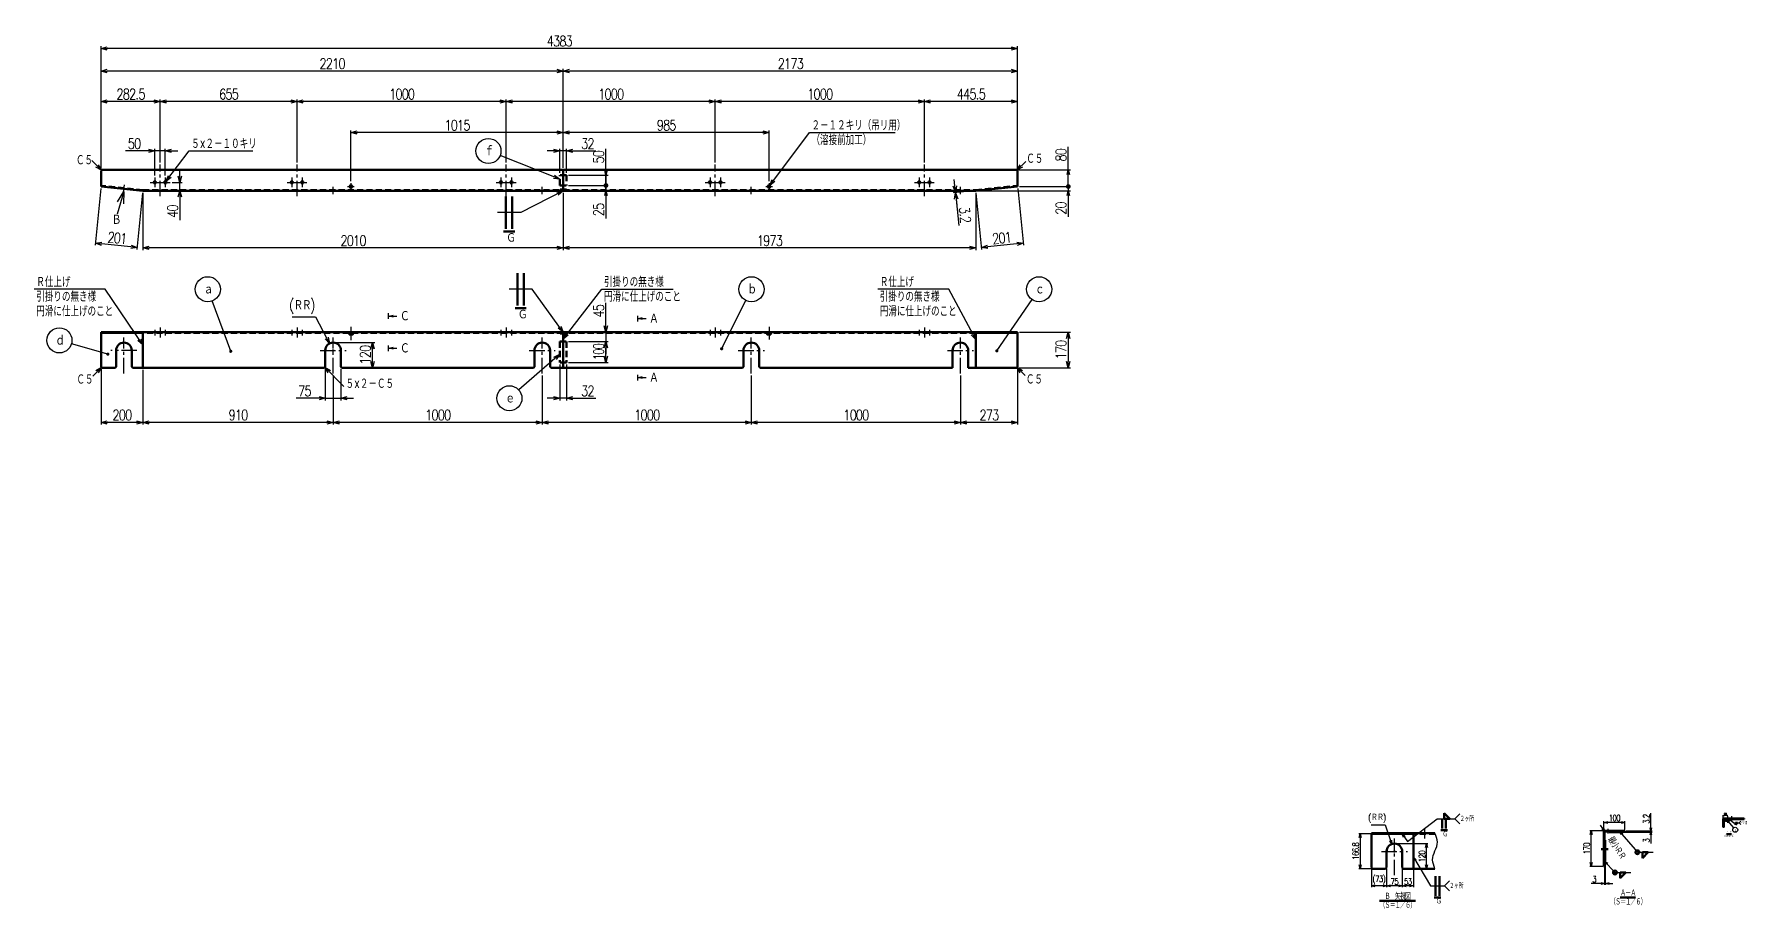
# Model space of a CAD drawing. Header units: millimetres. Extents: x -319 to 7866, y -2757 to 1424.
import ezdxf

# ---------------------------------------------------------------- set-up
doc = ezdxf.new("R2010")
doc.units = ezdxf.units.MM
doc.header["$LTSCALE"] = 2.338583
doc.linetypes.add('CENTER', pattern=[50.8, 31.75, -6.35, 6.35, -6.35])
doc.linetypes.add('DASHED', pattern=[19.05, 12.7, -6.35])
doc.layers.add('NoLayerName_001', color=7, linetype='Continuous')
doc.styles.get("Standard").update_dxf_attribs({"font": 'txt', "bigfont": 'extfont2'})
doc.dimstyles.get("Standard").update_dxf_attribs({"dimtxt": 2.5, "dimasz": 2.5, "dimexe": 1.25, "dimexo": 0.625, "dimtad": 1, "dimdec": 3, "dimzin": 0, "dimdsep": 46, "dimtxsty": 'Standard', "dimcen": 2.5, "dimadec": 0, "dimazin": 0, "dimtfac": 0.75, "dimtdec": 3, "dimtmove": 0, "dimatfit": 3, "dimfxl": 1, "dimarcsym": 0})

msp = doc.modelspace()

# ---------------------------------------------------------------- texts
at = {"layer": 'NoLayerName_001', "color": 2, "linetype": 'Continuous', "lineweight": 50, "char_height": 50, "attachment_point": 7, "line_spacing_factor": 0.6}
for s, insert in [('\\W0.6667;\\T1.2500;Ｂ', (50.8702, 513.1409)), ('\\W0.6667;\\T1.2500;Ｃ', (1429.5366, 52.2754)), ('\\W0.6667;\\T1.2500;Ａ', (2620.8325, 40.1395)), ('\\W0.6667;\\T1.2500;Ｃ', (1429.5366, -101.6066)), ('\\W0.6667;\\T1.2500;Ａ', (2620.8325, -242.1169))]:
    msp.add_mtext(s, dxfattribs=dict(at, insert=insert))
at = {"layer": 'NoLayerName_001', "color": 2, "lineweight": 50}
for s, insert, char_height, attachment_point, line_spacing_factor in [('\\A1;\\W0.6667;\\T0.8750;\u3000\u3000\\LＣ－Ｃ\\l\\P（Ｓ＝１／２）', (7756.8013, -2401.0097), 10, 4, 1.012128), ('\\A1;\\W0.6667;\\T0.8750;\\L\u3000Ｂ\u3000矢視図\u3000\\l\\P（Ｓ＝１／６）', (6114.0231, -2756.5822), 30, 7, 0.84), ('\\A1;\\W0.6667;\\T0.8750;\u3000\u3000\\LＡ－Ａ\\l\\P（Ｓ＝１／６）', (7216.2522, -2740.3304), 30, 7, 0.84)]:
    msp.add_mtext(s, dxfattribs=dict(at, insert=insert, char_height=char_height, attachment_point=attachment_point, line_spacing_factor=line_spacing_factor))

# ---------------------------------------------------------------- blocks, each defined once
blk = doc.blocks.new('_OPEN30')
at = {"color": 0, "linetype": 'ByBlock', "lineweight": -2}
for p, q in [((-1, 0.267949), (0, 0)), ((0, 0), (-1, -0.267949)), ((0, 0), (-1, 0))]:
    blk.add_line(p, q, dxfattribs=at)
blk = doc.blocks.new('*D80')
at = {"layer": 'Defpoints', "color": 0}
for p in [(1072.5, -165), (1147.5, -165), (1147.5, -315.9)]:
    blk.add_point(p, dxfattribs=at)
at = {"layer": 'NoLayerName_001', "color": 0, "linetype": 'Continuous', "lineweight": 25}
for p, q in [((1072.5, -175), (1072.5, -325.9)), ((1147.5, -175), (1147.5, -325.9)), ((1072.5, -315.9), (932.5, -315.9)), ((1042.5, -315.9), (1012.5, -315.9)), ((1072.5, -315.9), (1147.5, -315.9)), ((1177.5, -315.9), (1207.5, -315.9))]:
    blk.add_line(p, q, dxfattribs=at)
at = {"layer": 'NoLayerName_001', "color": 0, "lineweight": 25, "xscale": 30, "yscale": 30, "zscale": 30}
blk.add_blockref('_OPEN30', (1072.5, -315.9), dxfattribs=at)
at = {"layer": 'NoLayerName_001', "color": 0, "lineweight": 25, "xscale": 30, "yscale": 30, "zscale": 30, "rotation": 180}
blk.add_blockref('_OPEN30', (1147.5, -315.9), dxfattribs=at)
at = {"layer": 'NoLayerName_001', "color": 2, "lineweight": 50, "insert": (972.5, -280.9), "char_height": 50, "attachment_point": 5}
blk.add_mtext('\\W0.8000;\\T0.8750;75', dxfattribs=at)
blk = doc.blocks.new('*D81')
at = {"layer": 'Defpoints', "color": 0}
for p in [(1110, -50), (1299, -50), (1152.5, -170)]:
    blk.add_point(p, dxfattribs=at)
at = {"layer": 'NoLayerName_001', "color": 0, "linetype": 'Continuous', "lineweight": 25}
for p, q in [((1120, -50), (1309, -50)), ((1299, -140), (1299, -80))]:
    blk.add_line(p, q, dxfattribs=at)
at = {"layer": 'NoLayerName_001', "color": 0, "lineweight": 25, "xscale": 30, "yscale": 30, "zscale": 30}
for p, rotation in [((1299, -50), 90), ((1299, -170), 270)]:
    blk.add_blockref('_OPEN30', p, dxfattribs=dict(at, rotation=rotation))
at = {"layer": 'NoLayerName_001', "color": 2, "lineweight": 50, "insert": (1264, -110), "char_height": 50, "attachment_point": 5, "rotation": 90}
blk.add_mtext('\\W0.8000;\\T0.8750;120', dxfattribs=at)
blk = doc.blocks.new('*D82')
at = {"layer": 'Defpoints', "color": 0}
for p in [(2194, -145), (2226, -145), (2194, -315.9)]:
    blk.add_point(p, dxfattribs=at)
at = {"layer": 'NoLayerName_001', "color": 0, "linetype": 'Continuous', "lineweight": 25}
for p, q in [((2194, -155), (2194, -325.9)), ((2226, -155), (2226, -325.9)), ((2164, -315.9), (2134, -315.9)), ((2226, -315.9), (2194, -315.9)), ((2226, -315.9), (2366, -315.9)), ((2256, -315.9), (2286, -315.9))]:
    blk.add_line(p, q, dxfattribs=at)
at = {"layer": 'NoLayerName_001', "color": 0, "lineweight": 25, "xscale": 30, "yscale": 30, "zscale": 30}
blk.add_blockref('_OPEN30', (2194, -315.9), dxfattribs=at)
at = {"layer": 'NoLayerName_001', "color": 0, "lineweight": 25, "xscale": 30, "yscale": 30, "zscale": 30, "rotation": 180}
blk.add_blockref('_OPEN30', (2226, -315.9), dxfattribs=at)
at = {"layer": 'NoLayerName_001', "color": 2, "lineweight": 50, "insert": (2326, -280.9), "char_height": 50, "attachment_point": 5}
blk.add_mtext('\\W0.8000;\\T0.8750;32', dxfattribs=at)
blk = doc.blocks.new('*D84')
at = {"layer": 'Defpoints', "color": 0}
for p in [(1092.6, -54.3), (1110, -87.5)]:
    blk.add_point(p, dxfattribs=at)
at = {"layer": 'NoLayerName_001', "color": 0, "linetype": 'Continuous', "lineweight": 25}
for p, q in [((913.7, 73), (1026.1, 73)), ((1026.1, 73), (1078.7, -27.7))]:
    blk.add_line(p, q, dxfattribs=at)
at = {"layer": 'NoLayerName_001', "color": 0, "linetype": 'Continuous', "lineweight": 50}
for p, q in [((1107.5, -87.5), (1112.5, -87.5)), ((1110, -90), (1110, -85))]:
    blk.add_line(p, q, dxfattribs=at)
at = {"layer": 'NoLayerName_001', "color": 0, "lineweight": 25, "xscale": 30, "yscale": 30, "zscale": 30, "rotation": 297.5985262614327}
blk.add_blockref('_OPEN30', (1092.6, -54.3), dxfattribs=at)
at = {"layer": 'NoLayerName_001', "color": 2, "lineweight": 50, "insert": (961.1, 121.1), "char_height": 50, "attachment_point": 5}
blk.add_mtext('\\W0.8000;\\T0.8750;(ＲＲ)', dxfattribs=at)
blk = doc.blocks.new('_NONE')
blk = doc.blocks.new('*D85')
at = {"layer": 'Defpoints', "color": 0}
for p in [(4383, 0), (4378, -170), (4625.8, -170)]:
    blk.add_point(p, dxfattribs=at)
at = {"layer": 'NoLayerName_001', "color": 0, "linetype": 'Continuous', "lineweight": 25}
for p, q in [((4393, 0), (4635.8, 0)), ((4625.8, -30), (4625.8, -140)), ((4388, -170), (4635.8, -170))]:
    blk.add_line(p, q, dxfattribs=at)
at = {"layer": 'NoLayerName_001', "color": 0, "lineweight": 25, "xscale": 30, "yscale": 30, "zscale": 30}
for p, rotation in [((4625.8, 0), 90), ((4625.8, -170), 270)]:
    blk.add_blockref('_OPEN30', p, dxfattribs=dict(at, rotation=rotation))
at = {"layer": 'NoLayerName_001', "color": 2, "lineweight": 50, "insert": (4590.8, -85), "char_height": 50, "attachment_point": 5, "rotation": 90}
blk.add_mtext('\\W0.8000;\\T0.8750;170', dxfattribs=at)
blk = doc.blocks.new('DIM_0016')
at = {"color": 3, "linetype": 'Continuous', "lineweight": 25}
blk.add_line((120.1, 83.2), (77.9, 41.1), dxfattribs=at)
blk.add_lwpolyline([(93.2, 67.7), (120.1, 83.2), (104.5, 56.3)], dxfattribs=at)
at = {"color": 2, "linetype": 'Continuous', "lineweight": 50, "width": 0.583333}
blk.add_text('Ｃ５', height=50, dxfattribs=at).set_placement((0, 0))
blk = doc.blocks.new('DIM_0017')
at = {"color": 3, "linetype": 'Continuous', "lineweight": 25}
blk.add_line((0, 82.6), (39.1, 43.7), dxfattribs=at)
blk.add_lwpolyline([(15.6, 55.8), (0, 82.6), (26.9, 67.2)], dxfattribs=at)
at = {"color": 2, "linetype": 'Continuous', "lineweight": 50, "width": 0.583333}
blk.add_text('Ｃ５', height=50, dxfattribs=at).set_placement((42.3, 0))
blk = doc.blocks.new('DIM_0018')
at = {"color": 3, "linetype": 'Continuous', "lineweight": 25}
blk.add_line((0, 103.3), (91.9, 11.4), dxfattribs=at)
blk.add_lwpolyline([(15.5, 76.4), (0, 103.3), (26.9, 87.8)], dxfattribs=at)
at = {"color": 2, "linetype": 'Continuous', "lineweight": 50, "width": 0.583333}
blk.add_text('５×２－Ｃ５', height=50, dxfattribs=at).set_placement((99.5, 0))
blk = doc.blocks.new('DIM_0019')
at = {"color": 3, "linetype": 'Continuous', "lineweight": 25}
for points in [[(468.7, 0), (340, 240.5), (0, 240.5)], [(461.6, 30.2), (468.7, 0), (447.5, 22.7)]]:
    blk.add_lwpolyline(points, dxfattribs=at)
at = {"color": 2, "linetype": 'Continuous', "lineweight": 50, "width": 0.583333}
for s, p in [('Ｒ仕上げ', (10, 250.5)), ('引掛りの無き様', (10, 180.5)), ('円滑に仕上げのこと', (10, 110.5))]:
    blk.add_text(s, height=50, dxfattribs=at).set_placement(p)
blk = doc.blocks.new('DIM_0020')
at = {"color": 3, "linetype": 'Continuous', "lineweight": 25}
for points in [[(519.4, 0), (340, 266.3), (0, 266.3)], [(509.3, 29.4), (519.4, 0), (496, 20.4)]]:
    blk.add_lwpolyline(points, dxfattribs=at)
at = {"color": 2, "linetype": 'Continuous', "lineweight": 50, "width": 0.583333}
for s, p in [('Ｒ仕上げ', (10, 276.3)), ('引掛りの無き様', (10, 206.3)), ('円滑に仕上げのこと', (10, 136.3))]:
    blk.add_text(s, height=50, dxfattribs=at).set_placement(p)
blk = doc.blocks.new('DIM_0021')
at = {"color": 3, "linetype": 'Continuous', "lineweight": 25}
for points in [[(0, 0), (185.6, 239.2), (525.6, 239.2)], [(24.7, 18.8), (0, 0), (12, 28.6)]]:
    blk.add_lwpolyline(points, dxfattribs=at)
at = {"color": 2, "linetype": 'Continuous', "lineweight": 50, "width": 0.583333}
for s, p in [('引掛りの無き様', (195.6, 249.2)), ('円滑に仕上げのこと', (195.6, 179.2))]:
    blk.add_text(s, height=50, dxfattribs=at).set_placement(p)
blk = doc.blocks.new('*D92')
at = {"layer": 'Defpoints', "color": 0}
for p in [(2226, -45), (2414.7, -45), (2226, -145)]:
    blk.add_point(p, dxfattribs=at)
at = {"layer": 'NoLayerName_001', "color": 0, "linetype": 'Continuous', "lineweight": 25}
for p, q in [((2236, -45), (2424.7, -45)), ((2414.7, -115), (2414.7, -75)), ((2236, -145), (2424.7, -145))]:
    blk.add_line(p, q, dxfattribs=at)
at = {"layer": 'NoLayerName_001', "color": 0, "lineweight": 25, "xscale": 30, "yscale": 30, "zscale": 30}
for p, rotation in [((2414.7, -45), 90), ((2414.7, -145), 270)]:
    blk.add_blockref('_OPEN30', p, dxfattribs=dict(at, rotation=rotation))
at = {"layer": 'NoLayerName_001', "color": 2, "lineweight": 50, "insert": (2379.7, -95), "char_height": 50, "attachment_point": 5, "rotation": 90}
blk.add_mtext('\\W0.7000;\\T0.8571;100', dxfattribs=at)
blk = doc.blocks.new('*D93')
at = {"layer": 'Defpoints', "color": 0}
for p in [(2210, 0), (2226, -45), (2414.7, -45)]:
    blk.add_point(p, dxfattribs=at)
at = {"layer": 'NoLayerName_001', "color": 0, "linetype": 'Continuous', "lineweight": 25}
for p, q in [((2414.7, 0), (2414.7, 140)), ((2414.7, 30), (2414.7, 60)), ((2414.7, 0), (2414.7, -45)), ((2236, -45), (2424.7, -45)), ((2414.7, -75), (2414.7, -105))]:
    blk.add_line(p, q, dxfattribs=at)
at = {"layer": 'NoLayerName_001', "color": 0, "lineweight": 25, "xscale": 30, "yscale": 30, "zscale": 30}
for p, rotation in [((2414.7, 0), 270), ((2414.7, -45), 90)]:
    blk.add_blockref('_OPEN30', p, dxfattribs=dict(at, rotation=rotation))
at = {"layer": 'NoLayerName_001', "color": 2, "lineweight": 50, "insert": (2379.7, 100), "char_height": 50, "attachment_point": 5, "rotation": 90}
blk.add_mtext('\\W0.8000;\\T0.8750;45', dxfattribs=at)
blk = doc.blocks.new('*D94')
at = {"layer": 'Defpoints', "color": 0}
for p in [(200, -170), (1110, -197.2), (200, -431.2)]:
    blk.add_point(p, dxfattribs=at)
at = {"layer": 'NoLayerName_001', "color": 0, "linetype": 'Continuous', "lineweight": 25}
for p, q in [((200, -180), (200, -441.2)), ((1110, -207.2), (1110, -441.2)), ((1080, -431.2), (230, -431.2))]:
    blk.add_line(p, q, dxfattribs=at)
at = {"layer": 'NoLayerName_001', "color": 0, "lineweight": 25, "xscale": 30, "yscale": 30, "zscale": 30}
for p, rotation in [((200, -431.2), 180), ((1110, -431.2), 360)]:
    blk.add_blockref('_OPEN30', p, dxfattribs=dict(at, rotation=rotation))
at = {"layer": 'NoLayerName_001', "color": 2, "lineweight": 50, "insert": (655, -396.2), "char_height": 50, "attachment_point": 5}
blk.add_mtext('\\W0.8000;\\T0.8750;910', dxfattribs=at)
blk = doc.blocks.new('*D95')
at = {"layer": 'Defpoints', "color": 0}
for p in [(0, -165), (200, -170), (0, -431.2)]:
    blk.add_point(p, dxfattribs=at)
at = {"layer": 'NoLayerName_001', "color": 0, "linetype": 'Continuous', "lineweight": 25}
for p, q in [((0, -175), (0, -441.2)), ((200, -180), (200, -441.2)), ((170, -431.2), (30, -431.2))]:
    blk.add_line(p, q, dxfattribs=at)
at = {"layer": 'NoLayerName_001', "color": 0, "lineweight": 25, "xscale": 30, "yscale": 30, "zscale": 30, "rotation": 180}
blk.add_blockref('_OPEN30', (0, -431.2), dxfattribs=at)
at = {"layer": 'NoLayerName_001', "color": 0, "lineweight": 25, "xscale": 30, "yscale": 30, "zscale": 30}
blk.add_blockref('_OPEN30', (200, -431.2), dxfattribs=at)
at = {"layer": 'NoLayerName_001', "color": 2, "lineweight": 50, "insert": (100, -396.2), "char_height": 50, "attachment_point": 5}
blk.add_mtext('\\W0.8000;\\T0.8750;200', dxfattribs=at)
blk = doc.blocks.new('*D96')
at = {"layer": 'Defpoints', "color": 0}
for p in [(1110, -197.2), (2110, -197.2), (1110, -431.2)]:
    blk.add_point(p, dxfattribs=at)
at = {"layer": 'NoLayerName_001', "color": 0, "linetype": 'Continuous', "lineweight": 25}
for p, q in [((1110, -207.2), (1110, -441.2)), ((2110, -207.2), (2110, -441.2)), ((2080, -431.2), (1140, -431.2))]:
    blk.add_line(p, q, dxfattribs=at)
at = {"layer": 'NoLayerName_001', "color": 0, "lineweight": 25, "xscale": 30, "yscale": 30, "zscale": 30}
for p, rotation in [((1110, -431.2), 180), ((2110, -431.2), 360)]:
    blk.add_blockref('_OPEN30', p, dxfattribs=dict(at, rotation=rotation))
at = {"layer": 'NoLayerName_001', "color": 2, "lineweight": 50, "insert": (1610, -396.2), "char_height": 50, "attachment_point": 5}
blk.add_mtext('\\W0.8000;\\T0.8750;1000', dxfattribs=at)
blk = doc.blocks.new('*D97')
at = {"layer": 'Defpoints', "color": 0}
for p in [(2110, -197.2), (3110, -197.2), (2110, -431.2)]:
    blk.add_point(p, dxfattribs=at)
at = {"layer": 'NoLayerName_001', "color": 0, "linetype": 'Continuous', "lineweight": 25}
for p, q in [((2110, -207.2), (2110, -441.2)), ((3110, -207.2), (3110, -441.2)), ((3080, -431.2), (2140, -431.2))]:
    blk.add_line(p, q, dxfattribs=at)
at = {"layer": 'NoLayerName_001', "color": 0, "lineweight": 25, "xscale": 30, "yscale": 30, "zscale": 30}
for p, rotation in [((2110, -431.2), 180), ((3110, -431.2), 360)]:
    blk.add_blockref('_OPEN30', p, dxfattribs=dict(at, rotation=rotation))
at = {"layer": 'NoLayerName_001', "color": 2, "lineweight": 50, "insert": (2610, -396.2), "char_height": 50, "attachment_point": 5}
blk.add_mtext('\\W0.8000;\\T0.8750;1000', dxfattribs=at)
blk = doc.blocks.new('*D98')
at = {"layer": 'Defpoints', "color": 0}
for p in [(3110, -197.2), (4110, -197.2), (3110, -431.2)]:
    blk.add_point(p, dxfattribs=at)
at = {"layer": 'NoLayerName_001', "color": 0, "linetype": 'Continuous', "lineweight": 25}
for p, q in [((3110, -207.2), (3110, -441.2)), ((4110, -207.2), (4110, -441.2)), ((4080, -431.2), (3140, -431.2))]:
    blk.add_line(p, q, dxfattribs=at)
at = {"layer": 'NoLayerName_001', "color": 0, "lineweight": 25, "xscale": 30, "yscale": 30, "zscale": 30}
for p, rotation in [((3110, -431.2), 180), ((4110, -431.2), 360)]:
    blk.add_blockref('_OPEN30', p, dxfattribs=dict(at, rotation=rotation))
at = {"layer": 'NoLayerName_001', "color": 2, "lineweight": 50, "insert": (3610, -396.2), "char_height": 50, "attachment_point": 5}
blk.add_mtext('\\W0.8000;\\T0.8750;1000', dxfattribs=at)
blk = doc.blocks.new('*D99')
at = {"layer": 'Defpoints', "color": 0}
for p in [(4110, -197.2), (4383, -165), (4110, -431.2)]:
    blk.add_point(p, dxfattribs=at)
at = {"layer": 'NoLayerName_001', "color": 0, "linetype": 'Continuous', "lineweight": 25}
for p, q in [((4110, -207.2), (4110, -441.2)), ((4383, -175), (4383, -441.2)), ((4353, -431.2), (4140, -431.2))]:
    blk.add_line(p, q, dxfattribs=at)
at = {"layer": 'NoLayerName_001', "color": 0, "lineweight": 25, "xscale": 30, "yscale": 30, "zscale": 30}
for p, rotation in [((4110, -431.2), 180), ((4383, -431.2), 360)]:
    blk.add_blockref('_OPEN30', p, dxfattribs=dict(at, rotation=rotation))
at = {"layer": 'NoLayerName_001', "color": 2, "lineweight": 50, "insert": (4246.5, -396.2), "char_height": 50, "attachment_point": 5}
blk.add_mtext('\\W0.8000;\\T0.8750;273', dxfattribs=at)
blk = doc.blocks.new('JZB_0011')
at = {"layer": 'NoLayerName_001', "color": 3, "linetype": 'DASHED', "lineweight": 50}
for p, q in [((0, 8), (0, 0.1)), ((0, 0.1), (0.2, 0)), ((3.5, 8), (3.5, 0)), ((13.5, 0), (13.5, 8)), ((16.7, 0), (17, 0.1)), ((17, 0.1), (17, 8)), ((16.7, 0), (0.2, 0))]:
    blk.add_line(p, q, dxfattribs=at)
at = {"layer": 'NoLayerName_001', "color": 3, "linetype": 'DASHED', "lineweight": 50, "start_tangent": (0.968004, -0.250937), "end_tangent": (0.96577, 0.259399)}
for points in [[(0, 0.9), (2.2, 0.3), (4.6, 0.1), (6.5, 0.4), (8.5, 0.9)], [(8.5, 0.9), (10.7, 0.3), (13.1, 0.1), (15, 0.4), (17, 0.9)]]:
    blk.add_spline(points, degree=3, dxfattribs=at)
blk = doc.blocks.new('JZB_0012')
at = {"layer": 'NoLayerName_001', "color": 3, "linetype": 'DASHED', "lineweight": 50}
for p, q in [((0, 3), (0, 0)), ((32, 3), (32, 0)), ((32, 0), (0, 0))]:
    blk.add_line(p, q, dxfattribs=at)
blk = doc.blocks.new('JZB_0013')
at = {"layer": 'NoLayerName_001', "color": 3, "linetype": 'DASHED', "lineweight": 50}
for p, q in [((0, 0.1), (0, 8)), ((0, 0.1), (0.3, 0)), ((3.5, 8), (3.5, 0)), ((13.5, 0), (13.5, 8)), ((16.8, 0), (17, 0.1)), ((17, 0.1), (17, 8)), ((16.8, 0), (0.3, 0))]:
    blk.add_line(p, q, dxfattribs=at)
at = {"layer": 'NoLayerName_001', "color": 3, "linetype": 'DASHED', "lineweight": 50, "start_tangent": (0.968004, -0.250937), "end_tangent": (0.96577, 0.259399)}
for points in [[(0, 0.9), (2.2, 0.3), (4.6, 0.1), (6.5, 0.4), (8.5, 0.9)], [(8.5, 0.9), (10.7, 0.3), (13.1, 0.1), (15, 0.4), (17, 0.9)]]:
    blk.add_spline(points, degree=3, dxfattribs=at)
blk = doc.blocks.new('JZB_0014')
at = {"layer": 'NoLayerName_001', "color": 7, "linetype": 'Continuous', "lineweight": 50}
for p, q in [((0, 170), (0, 0)), ((2173, 170), (0, 170)), ((1973, 166.8), (1973, 0)), ((2173, 166.8), (1973, 166.8)), ((2173, 166.8), (2173, 170)), ((862.5, 5), (862.5, 82.5)), ((937.5, 82.5), (937.5, 5)), ((1862.5, 0), (1862.5, 82.5)), ((1937.5, 82.5), (1937.5, 0)), ((857.5, 0), (862.5, 5)), ((937.5, 5), (942.5, 0)), ((857.5, 0), (0, 0)), ((1862.5, 0), (942.5, 0)), ((1973, 0), (1937.5, 0))]:
    blk.add_line(p, q, dxfattribs=at)
at = {"layer": 'NoLayerName_001', "color": 3, "linetype": 'DASHED', "lineweight": 50}
blk.add_line((1973, 166.8), (0, 166.8), dxfattribs=at)
at = {"layer": 'NoLayerName_001', "color": 7, "linetype": 'Continuous', "lineweight": 50}
for centre in [(900, 82.5), (1900, 82.5)]:
    blk.add_arc(centre, 37.5, 0, 180, dxfattribs=at)
blk = doc.blocks.new('JZB_0015')
at = {"layer": 'NoLayerName_001', "color": 7, "linetype": 'Continuous', "lineweight": 50}
for p, q in [((0, 166.8), (0, 170)), ((0, 170), (2210, 170)), ((0, 166.8), (200, 166.8)), ((200, 0), (200, 166.8)), ((1072.5, 5), (1072.5, 82.5)), ((1147.5, 82.5), (1147.5, 5)), ((2072.5, 5), (2072.5, 82.5)), ((2147.5, 82.5), (2147.5, 5)), ((1067.5, 0), (1072.5, 5)), ((1147.5, 5), (1152.5, 0)), ((2067.5, 0), (2072.5, 5)), ((2147.5, 5), (2152.5, 0)), ((1067.5, 0), (200, 0)), ((2067.5, 0), (1152.5, 0)), ((2210, 0), (2152.5, 0))]:
    blk.add_line(p, q, dxfattribs=at)
at = {"layer": 'NoLayerName_001', "color": 3, "linetype": 'DASHED', "lineweight": 50}
blk.add_line((2210, 166.8), (200, 166.8), dxfattribs=at)
at = {"layer": 'NoLayerName_001', "color": 7, "linetype": 'Continuous', "lineweight": 50}
for centre in [(1110, 82.5), (2110, 82.5)]:
    blk.add_arc(centre, 37.5, 0, 180, dxfattribs=at)
blk = doc.blocks.new('JZB_0016')
at = {"layer": 'NoLayerName_001', "color": 3, "linetype": 'DASHED', "lineweight": 50}
for p, q in [((0, 100), (32, 100)), ((0, 100), (0, 0)), ((32, 100), (32, 0)), ((32, 0), (0, 0))]:
    blk.add_line(p, q, dxfattribs=at)
blk = doc.blocks.new('JZB_0017')
at = {"layer": 'NoLayerName_001', "color": 7, "linetype": 'Continuous', "lineweight": 50}
for p, q in [((0, 5), (0, 166.8)), ((72.3, 82.5), (72.3, 5)), ((146.9, 5), (146.9, 82.5)), ((0, 5), (5, 0)), ((67.3, 0), (72.3, 5)), ((146.9, 5), (151.9, 0)), ((67.3, 0), (5, 0)), ((200, 0), (151.9, 0))]:
    blk.add_line(p, q, dxfattribs=at)
for start_param, end_param in [(0, 1.570796), (4.712389, 6.283185)]:
    blk.add_ellipse((109.6, 82.5), major_axis=(0, 37.5), ratio=0.995037, start_param=start_param, end_param=end_param, dxfattribs=at)
blk = doc.blocks.new('JZB_0018')
at = {"layer": 'NoLayerName_001', "color": 7, "linetype": 'Continuous', "lineweight": 50}
for p, q in [((200, 5), (200, 166.8)), ((195, 0), (200, 5)), ((195, 0), (0, 0))]:
    blk.add_line(p, q, dxfattribs=at)
blk = doc.blocks.new('JZB_0019')
at = {"layer": 'NoLayerName_001', "color": 3, "linetype": 'DASHED', "lineweight": 50}
for p, q in [((0, 35.4), (0, 32.2)), ((12, 32.2), (12, 35.4))]:
    blk.add_line(p, q, dxfattribs=at)
at = {"layer": 'NoLayerName_001', "color": 4, "linetype": 'CENTER', "lineweight": 25}
blk.add_line((6, 60.6), (6, 0), dxfattribs=at)
blk = doc.blocks.new('JZB_0020')
at = {"layer": 'NoLayerName_001', "color": 3, "linetype": 'DASHED', "lineweight": 50}
for p, q in [((0, 38.4), (0, 35.2)), ((12, 35.2), (12, 38.4))]:
    blk.add_line(p, q, dxfattribs=at)
at = {"layer": 'NoLayerName_001', "color": 4, "linetype": 'CENTER', "lineweight": 25}
blk.add_line((6, 64.6), (6, 0), dxfattribs=at)
blk = doc.blocks.new('JZB_0021')
at = {"layer": 'NoLayerName_001', "color": 3, "linetype": 'DASHED', "lineweight": 50}
for p, q in [((0, 16.3), (0, 13.1)), ((10, 13.1), (10, 16.3))]:
    blk.add_line(p, q, dxfattribs=at)
at = {"layer": 'NoLayerName_001', "color": 4, "linetype": 'CENTER', "lineweight": 25}
blk.add_line((5, 27.9), (5, 0), dxfattribs=at)
blk = doc.blocks.new('JZB_0022')
at = {"layer": 'NoLayerName_001', "color": 3, "linetype": 'DASHED', "lineweight": 50}
for p, q in [((0, 16.3), (0, 13.1)), ((10, 13.1), (10, 16.3))]:
    blk.add_line(p, q, dxfattribs=at)
at = {"layer": 'NoLayerName_001', "color": 4, "linetype": 'CENTER', "lineweight": 25}
blk.add_line((5, 27.9), (5, 0), dxfattribs=at)
blk = doc.blocks.new('JZB_0023')
at = {"layer": 'NoLayerName_001', "color": 3, "linetype": 'DASHED', "lineweight": 50}
for p, q in [((0, 16.3), (0, 13.1)), ((10, 13.1), (10, 16.3))]:
    blk.add_line(p, q, dxfattribs=at)
at = {"layer": 'NoLayerName_001', "color": 4, "linetype": 'CENTER', "lineweight": 25}
blk.add_line((5, 27.9), (5, 0), dxfattribs=at)
blk = doc.blocks.new('JZB_0024')
at = {"layer": 'NoLayerName_001', "color": 3, "linetype": 'DASHED', "lineweight": 50}
for p, q in [((0, 16.3), (0, 13.1)), ((10, 13.1), (10, 16.3))]:
    blk.add_line(p, q, dxfattribs=at)
at = {"layer": 'NoLayerName_001', "color": 4, "linetype": 'CENTER', "lineweight": 25}
blk.add_line((5, 27.9), (5, 0), dxfattribs=at)
blk = doc.blocks.new('JZB_0025')
at = {"layer": 'NoLayerName_001', "color": 3, "linetype": 'DASHED', "lineweight": 50}
for p, q in [((0, 16.3), (0, 13.1)), ((10, 13.1), (10, 16.3))]:
    blk.add_line(p, q, dxfattribs=at)
at = {"layer": 'NoLayerName_001', "color": 4, "linetype": 'CENTER', "lineweight": 25}
blk.add_line((5, 27.9), (5, 0), dxfattribs=at)
blk = doc.blocks.new('JZB_0026')
at = {"layer": 'NoLayerName_001', "color": 3, "linetype": 'DASHED', "lineweight": 50}
for p, q in [((0, 16.3), (0, 13.1)), ((10, 13.1), (10, 16.3))]:
    blk.add_line(p, q, dxfattribs=at)
at = {"layer": 'NoLayerName_001', "color": 4, "linetype": 'CENTER', "lineweight": 25}
blk.add_line((5, 27.9), (5, 0), dxfattribs=at)
blk = doc.blocks.new('JZB_0027')
at = {"layer": 'NoLayerName_001', "color": 3, "linetype": 'DASHED', "lineweight": 50}
for p, q in [((0, 16.3), (0, 13.1)), ((10, 13.1), (10, 16.3))]:
    blk.add_line(p, q, dxfattribs=at)
at = {"layer": 'NoLayerName_001', "color": 4, "linetype": 'CENTER', "lineweight": 25}
blk.add_line((5, 27.9), (5, 0), dxfattribs=at)
blk = doc.blocks.new('JZB_0028')
at = {"layer": 'NoLayerName_001', "color": 3, "linetype": 'DASHED', "lineweight": 50}
for p, q in [((0, 16.3), (0, 13.1)), ((10, 13.1), (10, 16.3))]:
    blk.add_line(p, q, dxfattribs=at)
at = {"layer": 'NoLayerName_001', "color": 4, "linetype": 'CENTER', "lineweight": 25}
blk.add_line((5, 27.9), (5, 0), dxfattribs=at)
blk = doc.blocks.new('JZB_0029')
at = {"layer": 'NoLayerName_001', "color": 3, "linetype": 'DASHED', "lineweight": 50}
for p, q in [((0, 16.3), (0, 13.1)), ((10, 13.1), (10, 16.3))]:
    blk.add_line(p, q, dxfattribs=at)
at = {"layer": 'NoLayerName_001', "color": 4, "linetype": 'CENTER', "lineweight": 25}
blk.add_line((5, 27.9), (5, 0), dxfattribs=at)
blk = doc.blocks.new('JZB_0030')
at = {"layer": 'NoLayerName_001', "color": 3, "linetype": 'DASHED', "lineweight": 50}
for p, q in [((0, 16.3), (0, 13.1)), ((10, 13.1), (10, 16.3))]:
    blk.add_line(p, q, dxfattribs=at)
at = {"layer": 'NoLayerName_001', "color": 4, "linetype": 'CENTER', "lineweight": 25}
blk.add_line((5, 27.9), (5, 0), dxfattribs=at)
blk = doc.blocks.new('_DOT')
at = {"color": 0, "linetype": 'ByBlock', "lineweight": -2}
blk.add_line((-0.5, 0), (-1, 0), dxfattribs=at)
at = {"color": 0, "linetype": 'ByBlock', "lineweight": -2, "const_width": 0.5}
blk.add_lwpolyline([(-0.25, 0, 1), (0.25, 0, 1)], format="xyb", close=True, dxfattribs=at)
blk = doc.blocks.new('DIM_0002')
at = {"color": 3, "linetype": 'Continuous', "lineweight": 25}
blk.add_lwpolyline([(11.2, 11.2), (179.5, 255.9)], dxfattribs=at)
blk.add_circle((213.5, 305.3), 60, dxfattribs=at)
at = {"color": 3, "linetype": 'Continuous', "lineweight": 25, "xscale": 15, "yscale": 15, "zscale": 15, "rotation": 235.4802435147066}
blk.add_blockref('_DOT', (11.2, 11.2), dxfattribs=at)
at = {"color": 2, "linetype": 'Continuous', "lineweight": 50, "width": 0.666667}
blk.add_text('ｃ', height=50, dxfattribs=at).set_placement((193.5, 280.3))
blk = doc.blocks.new('DIM_0003')
at = {"color": 3, "linetype": 'Continuous', "lineweight": 25}
blk.add_lwpolyline([(11.2, 11.2), (127.1, 242.3)], dxfattribs=at)
blk.add_circle((153.9, 295.9), 60, dxfattribs=at)
at = {"color": 3, "linetype": 'Continuous', "lineweight": 25, "xscale": 15, "yscale": 15, "zscale": 15, "rotation": 243.3759934216602}
blk.add_blockref('_DOT', (11.2, 11.2), dxfattribs=at)
at = {"color": 2, "linetype": 'Continuous', "lineweight": 50, "width": 0.666667}
blk.add_text('ｂ', height=50, dxfattribs=at).set_placement((133.9, 270.9))
blk = doc.blocks.new('DIM_0004')
at = {"color": 3, "linetype": 'Continuous', "lineweight": 25}
blk.add_lwpolyline([(169.9, 11.2), (80.8, 251.7)], dxfattribs=at)
blk.add_circle((60, 308), 60, dxfattribs=at)
at = {"color": 3, "linetype": 'Continuous', "lineweight": 25, "xscale": 15, "yscale": 15, "zscale": 15, "rotation": 290.3194942663751}
blk.add_blockref('_DOT', (169.9, 11.2), dxfattribs=at)
at = {"color": 2, "linetype": 'Continuous', "lineweight": 50, "width": 0.666667}
blk.add_text('ａ', height=50, dxfattribs=at).set_placement((40, 283))
blk = doc.blocks.new('DIM_0005')
at = {"color": 3, "linetype": 'Continuous', "lineweight": 25}
blk.add_lwpolyline([(291.9, 11.2), (117.7, 60.8)], dxfattribs=at)
blk.add_circle((60, 77.3), 60, dxfattribs=at)
at = {"color": 3, "linetype": 'Continuous', "lineweight": 25, "xscale": 15, "yscale": 15, "zscale": 15, "rotation": 344.1113184333491}
blk.add_blockref('_DOT', (291.9, 11.2), dxfattribs=at)
at = {"color": 2, "linetype": 'Continuous', "lineweight": 50, "width": 0.666667}
blk.add_text('ｄ', height=50, dxfattribs=at).set_placement((40, 52.3))
blk = doc.blocks.new('DIM_0006')
at = {"color": 3, "linetype": 'Continuous', "lineweight": 25}
for points in [[(300.9, 270.8), (105.2, 99.5)], [(273, 257.1), (300.9, 270.8), (283.6, 245)]]:
    blk.add_lwpolyline(points, dxfattribs=at)
blk.add_circle((60, 60), 60, dxfattribs=at)
at = {"color": 2, "linetype": 'Continuous', "lineweight": 50, "width": 0.666667}
blk.add_text('ｅ', height=50, dxfattribs=at).set_placement((40, 35))
blk = doc.blocks.new('DIM_0007')
at = {"color": 2, "linetype": 'Continuous', "lineweight": 50}
for p, q in [((47.3, 282.8), (47.3, 205.3)), ((78.1, 205.3), (78.1, 282.8)), ((47.3, 205.3), (47.3, 127.8)), ((78.1, 127.8), (78.1, 205.3)), ((35.9, 114.7), (89.9, 114.7))]:
    blk.add_line(p, q, dxfattribs=at)
at = {"color": 3, "linetype": 'Continuous', "lineweight": 25}
for points in [[(266.1, 0), (118.6, 205.3), (7.3, 205.3)], [(255.1, 29.1), (266.1, 0), (242, 19.7)]]:
    blk.add_lwpolyline(points, dxfattribs=at)
at = {"color": 2, "linetype": 'Continuous', "lineweight": 50, "width": 0.833333}
blk.add_text('\u3000Ｇ\u3000', height=40, dxfattribs=at).set_placement((2.9, 62.2))
blk = doc.blocks.new('*D100')
at = {"layer": 'Defpoints', "color": 0}
for p in [(200, 676.3), (330, 716.3), (377.6, 716.3)]:
    blk.add_point(p, dxfattribs=at)
at = {"layer": 'NoLayerName_001', "color": 0, "linetype": 'Continuous', "lineweight": 25}
for p, q in [((377.6, 746.3), (377.6, 776.3)), ((340, 716.3), (387.6, 716.3)), ((377.6, 676.3), (377.6, 716.3)), ((377.6, 676.3), (377.6, 536.3)), ((377.6, 646.3), (377.6, 616.3))]:
    blk.add_line(p, q, dxfattribs=at)
at = {"layer": 'NoLayerName_001', "color": 0, "lineweight": 25, "xscale": 30, "yscale": 30, "zscale": 30}
for p, rotation in [((377.6, 716.3), 270), ((377.6, 676.3), 90)]:
    blk.add_blockref('_OPEN30', p, dxfattribs=dict(at, rotation=rotation))
at = {"layer": 'NoLayerName_001', "color": 2, "lineweight": 50, "insert": (342.6, 576.3), "char_height": 50, "attachment_point": 5, "rotation": 90}
blk.add_mtext('\\W0.8000;\\T0.8750;40', dxfattribs=at)
blk = doc.blocks.new('*D101')
at = {"layer": 'Defpoints', "color": 0}
for p in [(257.5, 866.4), (257.5, 738.8), (307.5, 738.8)]:
    blk.add_point(p, dxfattribs=at)
at = {"layer": 'NoLayerName_001', "color": 0, "linetype": 'Continuous', "lineweight": 25}
for p, q in [((257.5, 866.4), (117.5, 866.4)), ((227.5, 866.4), (197.5, 866.4)), ((257.5, 748.8), (257.5, 876.4)), ((307.5, 866.4), (257.5, 866.4)), ((307.5, 748.8), (307.5, 876.4)), ((337.5, 866.4), (367.5, 866.4))]:
    blk.add_line(p, q, dxfattribs=at)
at = {"layer": 'NoLayerName_001', "color": 0, "lineweight": 25, "xscale": 30, "yscale": 30, "zscale": 30}
blk.add_blockref('_OPEN30', (257.5, 866.4), dxfattribs=at)
at = {"layer": 'NoLayerName_001', "color": 0, "lineweight": 25, "xscale": 30, "yscale": 30, "zscale": 30, "rotation": 180}
blk.add_blockref('_OPEN30', (307.5, 866.4), dxfattribs=at)
at = {"layer": 'NoLayerName_001', "color": 2, "lineweight": 50, "insert": (157.5, 901.4), "char_height": 50, "attachment_point": 5}
blk.add_mtext('\\W0.8000;\\T0.8750;50', dxfattribs=at)
blk = doc.blocks.new('*D102')
at = {"layer": 'Defpoints', "color": 0}
for p in [(1195, 954.3), (2210, 776.3), (1195, 712.3)]:
    blk.add_point(p, dxfattribs=at)
at = {"layer": 'NoLayerName_001', "color": 0, "linetype": 'Continuous', "lineweight": 25}
for p, q in [((1195, 722.3), (1195, 964.3)), ((2180, 954.3), (1225, 954.3)), ((2210, 786.3), (2210, 964.3))]:
    blk.add_line(p, q, dxfattribs=at)
at = {"layer": 'NoLayerName_001', "color": 0, "lineweight": 25, "xscale": 30, "yscale": 30, "zscale": 30}
for p, rotation in [((1195, 954.3), 180), ((2210, 954.3), 360)]:
    blk.add_blockref('_OPEN30', p, dxfattribs=dict(at, rotation=rotation))
at = {"layer": 'NoLayerName_001', "color": 2, "lineweight": 50, "insert": (1702.5, 989.3), "char_height": 50, "attachment_point": 5}
blk.add_mtext('\\W0.8000;\\T0.8750;1015', dxfattribs=at)
blk = doc.blocks.new('*D103')
at = {"layer": 'Defpoints', "color": 0}
for p in [(2210, 954.3), (2210, 776.3), (3195, 712.3)]:
    blk.add_point(p, dxfattribs=at)
at = {"layer": 'NoLayerName_001', "color": 0, "linetype": 'Continuous', "lineweight": 25}
for p, q in [((2210, 786.3), (2210, 964.3)), ((3165, 954.3), (2240, 954.3)), ((3195, 722.3), (3195, 964.3))]:
    blk.add_line(p, q, dxfattribs=at)
at = {"layer": 'NoLayerName_001', "color": 0, "lineweight": 25, "xscale": 30, "yscale": 30, "zscale": 30}
for p, rotation in [((2210, 954.3), 180), ((3195, 954.3), 360)]:
    blk.add_blockref('_OPEN30', p, dxfattribs=dict(at, rotation=rotation))
at = {"layer": 'NoLayerName_001', "color": 2, "lineweight": 50, "insert": (2702.5, 989.3), "char_height": 50, "attachment_point": 5}
blk.add_mtext('\\W0.8000;\\T0.8750;985', dxfattribs=at)
blk = doc.blocks.new('*D104')
at = {"layer": 'Defpoints', "color": 0}
for p in [(937.5, 1102.7), (937.5, 801.5), (1937.5, 801.5)]:
    blk.add_point(p, dxfattribs=at)
at = {"layer": 'NoLayerName_001', "color": 0, "linetype": 'Continuous', "lineweight": 25}
for p, q in [((937.5, 811.5), (937.5, 1112.7)), ((1907.5, 1102.7), (967.5, 1102.7)), ((1937.5, 811.5), (1937.5, 1112.7))]:
    blk.add_line(p, q, dxfattribs=at)
at = {"layer": 'NoLayerName_001', "color": 0, "lineweight": 25, "xscale": 30, "yscale": 30, "zscale": 30}
for p, rotation in [((937.5, 1102.7), 180), ((1937.5, 1102.7), 360)]:
    blk.add_blockref('_OPEN30', p, dxfattribs=dict(at, rotation=rotation))
at = {"layer": 'NoLayerName_001', "color": 2, "lineweight": 50, "insert": (1437.5, 1137.7), "char_height": 50, "attachment_point": 5}
blk.add_mtext('\\W0.8000;\\T0.8750;1000', dxfattribs=at)
blk = doc.blocks.new('*D105')
at = {"layer": 'Defpoints', "color": 0}
for p in [(282.5, 1102.7), (282.5, 801.5), (937.5, 801.5)]:
    blk.add_point(p, dxfattribs=at)
at = {"layer": 'NoLayerName_001', "color": 0, "linetype": 'Continuous', "lineweight": 25}
for p, q in [((282.5, 811.5), (282.5, 1112.7)), ((907.5, 1102.7), (312.5, 1102.7)), ((937.5, 811.5), (937.5, 1112.7))]:
    blk.add_line(p, q, dxfattribs=at)
at = {"layer": 'NoLayerName_001', "color": 0, "lineweight": 25, "xscale": 30, "yscale": 30, "zscale": 30, "rotation": 180}
blk.add_blockref('_OPEN30', (282.5, 1102.7), dxfattribs=at)
at = {"layer": 'NoLayerName_001', "color": 0, "lineweight": 25, "xscale": 30, "yscale": 30, "zscale": 30}
blk.add_blockref('_OPEN30', (937.5, 1102.7), dxfattribs=at)
at = {"layer": 'NoLayerName_001', "color": 2, "lineweight": 50, "insert": (610, 1137.7), "char_height": 50, "attachment_point": 5}
blk.add_mtext('\\W0.8000;\\T0.8750;655', dxfattribs=at)
blk = doc.blocks.new('*D106')
at = {"layer": 'Defpoints', "color": 0}
for p in [(0, 1102.7), (0, 771.3), (282.5, 801.5)]:
    blk.add_point(p, dxfattribs=at)
at = {"layer": 'NoLayerName_001', "color": 0, "linetype": 'Continuous', "lineweight": 25}
for p, q in [((0, 781.3), (0, 1112.7)), ((252.5, 1102.7), (30, 1102.7)), ((282.5, 811.5), (282.5, 1112.7))]:
    blk.add_line(p, q, dxfattribs=at)
at = {"layer": 'NoLayerName_001', "color": 0, "lineweight": 25, "xscale": 30, "yscale": 30, "zscale": 30, "rotation": 180}
blk.add_blockref('_OPEN30', (0, 1102.7), dxfattribs=at)
at = {"layer": 'NoLayerName_001', "color": 0, "lineweight": 25, "xscale": 30, "yscale": 30, "zscale": 30}
blk.add_blockref('_OPEN30', (282.5, 1102.7), dxfattribs=at)
at = {"layer": 'NoLayerName_001', "color": 2, "lineweight": 50, "insert": (141.2, 1137.7), "char_height": 50, "attachment_point": 5}
blk.add_mtext('\\W0.8000;\\T0.8750;282.5', dxfattribs=at)
blk = doc.blocks.new('*D107')
at = {"layer": 'Defpoints', "color": 0}
for p in [(1937.5, 1102.7), (1937.5, 801.5), (2937.5, 801.5)]:
    blk.add_point(p, dxfattribs=at)
at = {"layer": 'NoLayerName_001', "color": 0, "linetype": 'Continuous', "lineweight": 25}
for p, q in [((1937.5, 811.5), (1937.5, 1112.7)), ((2907.5, 1102.7), (1967.5, 1102.7)), ((2937.5, 811.5), (2937.5, 1112.7))]:
    blk.add_line(p, q, dxfattribs=at)
at = {"layer": 'NoLayerName_001', "color": 0, "lineweight": 25, "xscale": 30, "yscale": 30, "zscale": 30}
for p, rotation in [((1937.5, 1102.7), 180), ((2937.5, 1102.7), 360)]:
    blk.add_blockref('_OPEN30', p, dxfattribs=dict(at, rotation=rotation))
at = {"layer": 'NoLayerName_001', "color": 2, "lineweight": 50, "insert": (2437.5, 1137.7), "char_height": 50, "attachment_point": 5}
blk.add_mtext('\\W0.8000;\\T0.8750;1000', dxfattribs=at)
blk = doc.blocks.new('*D108')
at = {"layer": 'Defpoints', "color": 0}
for p in [(2937.5, 1102.7), (2937.5, 801.5), (3937.5, 801.5)]:
    blk.add_point(p, dxfattribs=at)
at = {"layer": 'NoLayerName_001', "color": 0, "linetype": 'Continuous', "lineweight": 25}
for p, q in [((2937.5, 811.5), (2937.5, 1112.7)), ((3907.5, 1102.7), (2967.5, 1102.7)), ((3937.5, 811.5), (3937.5, 1112.7))]:
    blk.add_line(p, q, dxfattribs=at)
at = {"layer": 'NoLayerName_001', "color": 0, "lineweight": 25, "xscale": 30, "yscale": 30, "zscale": 30}
for p, rotation in [((2937.5, 1102.7), 180), ((3937.5, 1102.7), 360)]:
    blk.add_blockref('_OPEN30', p, dxfattribs=dict(at, rotation=rotation))
at = {"layer": 'NoLayerName_001', "color": 2, "lineweight": 50, "insert": (3437.5, 1137.7), "char_height": 50, "attachment_point": 5}
blk.add_mtext('\\W0.8000;\\T0.8750;1000', dxfattribs=at)
blk = doc.blocks.new('*D109')
at = {"layer": 'Defpoints', "color": 0}
for p in [(3937.5, 1102.7), (3937.5, 801.5), (4383, 771.3)]:
    blk.add_point(p, dxfattribs=at)
at = {"layer": 'NoLayerName_001', "color": 0, "linetype": 'Continuous', "lineweight": 25}
for p, q in [((3937.5, 811.5), (3937.5, 1112.7)), ((4353, 1102.7), (3967.5, 1102.7)), ((4383, 781.3), (4383, 1112.7))]:
    blk.add_line(p, q, dxfattribs=at)
at = {"layer": 'NoLayerName_001', "color": 0, "lineweight": 25, "xscale": 30, "yscale": 30, "zscale": 30, "rotation": 180}
blk.add_blockref('_OPEN30', (3937.5, 1102.7), dxfattribs=at)
at = {"layer": 'NoLayerName_001', "color": 0, "lineweight": 25, "xscale": 30, "yscale": 30, "zscale": 30}
blk.add_blockref('_OPEN30', (4383, 1102.7), dxfattribs=at)
at = {"layer": 'NoLayerName_001', "color": 2, "lineweight": 50, "insert": (4160.2, 1137.7), "char_height": 50, "attachment_point": 5}
blk.add_mtext('\\W0.8000;\\T0.8750;445.5', dxfattribs=at)
blk = doc.blocks.new('*D110')
at = {"layer": 'Defpoints', "color": 0}
for p in [(2210, 1248.6), (2210, 776.3), (4383, 771.3)]:
    blk.add_point(p, dxfattribs=at)
at = {"layer": 'NoLayerName_001', "color": 0, "linetype": 'Continuous', "lineweight": 25}
for p, q in [((2210, 786.3), (2210, 1258.6)), ((4353, 1248.6), (2240, 1248.6)), ((4383, 781.3), (4383, 1258.6))]:
    blk.add_line(p, q, dxfattribs=at)
at = {"layer": 'NoLayerName_001', "color": 0, "lineweight": 25, "xscale": 30, "yscale": 30, "zscale": 30}
for p, rotation in [((2210, 1248.6), 180), ((4383, 1248.6), 360)]:
    blk.add_blockref('_OPEN30', p, dxfattribs=dict(at, rotation=rotation))
at = {"layer": 'NoLayerName_001', "color": 2, "lineweight": 50, "insert": (3296.5, 1283.6), "char_height": 50, "attachment_point": 5}
blk.add_mtext('\\W0.8000;\\T0.8750;2173', dxfattribs=at)
blk = doc.blocks.new('*D111')
at = {"layer": 'Defpoints', "color": 0}
for p in [(200, 676.3), (2210, 676.3), (200, 402.8)]:
    blk.add_point(p, dxfattribs=at)
at = {"layer": 'NoLayerName_001', "color": 0, "linetype": 'Continuous', "lineweight": 25}
for p, q in [((200, 666.3), (200, 392.8)), ((2210, 666.3), (2210, 392.8)), ((2180, 402.8), (230, 402.8))]:
    blk.add_line(p, q, dxfattribs=at)
at = {"layer": 'NoLayerName_001', "color": 0, "lineweight": 25, "xscale": 30, "yscale": 30, "zscale": 30}
for p, rotation in [((200, 402.8), 180), ((2210, 402.8), 360)]:
    blk.add_blockref('_OPEN30', p, dxfattribs=dict(at, rotation=rotation))
at = {"layer": 'NoLayerName_001', "color": 2, "lineweight": 50, "insert": (1205, 437.8), "char_height": 50, "attachment_point": 5}
blk.add_mtext('\\W0.8000;\\T0.8750;2010', dxfattribs=at)
blk = doc.blocks.new('*D112')
at = {"layer": 'Defpoints', "color": 0}
for p in [(2210, 676.3), (4183, 676.3), (2210, 402.8)]:
    blk.add_point(p, dxfattribs=at)
at = {"layer": 'NoLayerName_001', "color": 0, "linetype": 'Continuous', "lineweight": 25}
for p, q in [((2210, 666.3), (2210, 392.8)), ((4183, 666.3), (4183, 392.8)), ((4153, 402.8), (2240, 402.8))]:
    blk.add_line(p, q, dxfattribs=at)
at = {"layer": 'NoLayerName_001', "color": 0, "lineweight": 25, "xscale": 30, "yscale": 30, "zscale": 30}
for p, rotation in [((2210, 402.8), 180), ((4183, 402.8), 360)]:
    blk.add_blockref('_OPEN30', p, dxfattribs=dict(at, rotation=rotation))
at = {"layer": 'NoLayerName_001', "color": 2, "lineweight": 50, "insert": (3196.5, 437.8), "char_height": 50, "attachment_point": 5}
blk.add_mtext('\\W0.8000;\\T0.8750;1973', dxfattribs=at)
blk = doc.blocks.new('*D113')
at = {"layer": 'Defpoints', "color": 0}
for p in [(0, 696.3), (199.7, 676.3), (-27.1, 425.5)]:
    blk.add_point(p, dxfattribs=at)
at = {"layer": 'NoLayerName_001', "color": 0, "linetype": 'Continuous', "lineweight": 25}
for p, q in [((-1, 686.3), (-28.1, 415.6)), ((198.7, 666.4), (171.6, 395.6)), ((142.8, 408.6), (2.8, 422.6))]:
    blk.add_line(p, q, dxfattribs=at)
at = {"layer": 'NoLayerName_001', "color": 0, "lineweight": 25, "xscale": 30, "yscale": 30, "zscale": 30}
for p, rotation in [((-27.1, 425.5), 174.2894086854105), ((172.6, 405.6), 354.2894086854104)]:
    blk.add_blockref('_OPEN30', p, dxfattribs=dict(at, rotation=rotation))
at = {"layer": 'NoLayerName_001', "color": 2, "lineweight": 50, "insert": (76.2, 450.4), "char_height": 50, "attachment_point": 5, "rotation": 354.28941}
blk.add_mtext('\\W0.8000;\\T0.8750;201', dxfattribs=at)
blk = doc.blocks.new('*D114')
at = {"layer": 'Defpoints', "color": 0}
for p in [(4183.3, 676.3), (4383, 696.3), (4210.4, 405.6)]:
    blk.add_point(p, dxfattribs=at)
at = {"layer": 'NoLayerName_001', "color": 0, "linetype": 'Continuous', "lineweight": 25}
for p, q in [((4184.3, 666.4), (4211.4, 395.6)), ((4384, 686.3), (4411.1, 415.6)), ((4380.2, 422.6), (4240.2, 408.6))]:
    blk.add_line(p, q, dxfattribs=at)
at = {"layer": 'NoLayerName_001', "color": 0, "lineweight": 25, "xscale": 30, "yscale": 30, "zscale": 30}
for p, rotation in [((4210.4, 405.6), 185.7105913151715), ((4410.1, 425.5), 5.710591315171525)]:
    blk.add_blockref('_OPEN30', p, dxfattribs=dict(at, rotation=rotation))
at = {"layer": 'NoLayerName_001', "color": 2, "lineweight": 50, "insert": (4306.8, 450.4), "char_height": 50, "attachment_point": 5, "rotation": 5.71059}
blk.add_mtext('\\W0.8000;\\T0.8750;201', dxfattribs=at)
blk = doc.blocks.new('DIM_0022')
at = {"color": 3, "linetype": 'Continuous', "lineweight": 25}
blk.add_line((0, 0), (42.1, 42.1), dxfattribs=at)
blk.add_lwpolyline([(26.9, 15.5), (0, 0), (15.5, 26.9)], dxfattribs=at)
at = {"color": 2, "linetype": 'Continuous', "lineweight": 50, "width": 0.583333}
blk.add_text('Ｃ５', height=50, dxfattribs=at).set_placement((44.3, 31.1))
blk = doc.blocks.new('*D116')
at = {"layer": 'Defpoints', "color": 0}
for p in [(0, 1248.6), (0, 771.3), (2210, 776.3)]:
    blk.add_point(p, dxfattribs=at)
at = {"layer": 'NoLayerName_001', "color": 0, "linetype": 'Continuous', "lineweight": 25}
for p, q in [((0, 781.3), (0, 1258.6)), ((2180, 1248.6), (30, 1248.6)), ((2210, 786.3), (2210, 1258.6))]:
    blk.add_line(p, q, dxfattribs=at)
at = {"layer": 'NoLayerName_001', "color": 0, "lineweight": 25, "xscale": 30, "yscale": 30, "zscale": 30}
for p, rotation in [((0, 1248.6), 180), ((2210, 1248.6), 360)]:
    blk.add_blockref('_OPEN30', p, dxfattribs=dict(at, rotation=rotation))
at = {"layer": 'NoLayerName_001', "color": 2, "lineweight": 50, "insert": (1105, 1283.6), "char_height": 50, "attachment_point": 5}
blk.add_mtext('\\W0.8000;\\T0.8750;2210', dxfattribs=at)
blk = doc.blocks.new('DIM_0023')
at = {"color": 3, "linetype": 'Continuous', "lineweight": 25}
blk.add_line((122.7, 0), (75.7, 47), dxfattribs=at)
blk.add_lwpolyline([(107.2, 26.9), (122.7, 0), (95.8, 15.5)], dxfattribs=at)
at = {"color": 2, "linetype": 'Continuous', "lineweight": 50, "width": 0.583333}
blk.add_text('Ｃ５', height=50, dxfattribs=at).set_placement((0, 24.1))
blk = doc.blocks.new('*D118')
at = {"layer": 'Defpoints', "color": 0}
for p in [(4085.9, 669.8), (4183, 679.5), (4184.2, 676.4)]:
    blk.add_point(p, dxfattribs=at)
at = {"layer": 'NoLayerName_001', "color": 0, "linetype": 'Continuous', "lineweight": 25}
for p, q in [((4173, 678.5), (4075.9, 668.8)), ((4174.3, 675.4), (4076.2, 665.6)), ((4082.9, 699.6), (4079.9, 729.5)), ((4086.2, 666.6), (4085.9, 669.8)), ((4086.2, 666.6), (4101.8, 510.7)), ((4089.2, 636.7), (4092.2, 606.9))]:
    blk.add_line(p, q, dxfattribs=at)
at = {"layer": 'NoLayerName_001', "color": 0, "lineweight": 25, "xscale": 30, "yscale": 30, "zscale": 30}
for p, rotation in [((4085.9, 669.8), 275.7105913151628), ((4086.2, 666.6), 95.71059131516279)]:
    blk.add_blockref('_OPEN30', p, dxfattribs=dict(at, rotation=rotation))
at = {"layer": 'NoLayerName_001', "color": 2, "lineweight": 50, "insert": (4131.8, 562.3), "char_height": 50, "attachment_point": 5, "rotation": 275.71059}
blk.add_mtext('\\W0.8000;\\T0.8750;3.2', dxfattribs=at)
blk = doc.blocks.new('*D119')
at = {"layer": 'Defpoints', "color": 0}
for p in [(4183, 676.3), (4383, 696.3), (4625.8, 676.3)]:
    blk.add_point(p, dxfattribs=at)
at = {"layer": 'NoLayerName_001', "color": 0, "linetype": 'Continuous', "lineweight": 25}
for p, q in [((4625.8, 718.8), (4625.8, 741.3)), ((4193, 676.3), (4635.8, 676.3)), ((4393, 696.3), (4635.8, 696.3)), ((4625.8, 696.3), (4625.8, 676.3)), ((4625.8, 676.3), (4625.8, 551.3)), ((4625.8, 653.8), (4625.8, 631.3))]:
    blk.add_line(p, q, dxfattribs=at)
at = {"layer": 'NoLayerName_001', "color": 0, "lineweight": 25, "xscale": 22.5, "yscale": 22.5, "zscale": 22.5}
for name, p, rotation in [('_DOT', (4625.8, 696.3), 270), ('_OPEN30', (4625.8, 676.3), 90)]:
    blk.add_blockref(name, p, dxfattribs=dict(at, rotation=rotation))
at = {"layer": 'NoLayerName_001', "color": 2, "lineweight": 50, "insert": (4590.8, 591.3), "char_height": 50, "attachment_point": 5, "rotation": 90}
blk.add_mtext('\\W0.8000;\\T0.8750;20', dxfattribs=at)
blk = doc.blocks.new('*D120')
at = {"layer": 'Defpoints', "color": 0}
for p in [(4378, 776.3), (4625.8, 776.3), (4383, 696.3)]:
    blk.add_point(p, dxfattribs=at)
at = {"layer": 'NoLayerName_001', "color": 0, "linetype": 'Continuous', "lineweight": 25}
for p, q in [((4625.8, 776.3), (4625.8, 885.7)), ((4388, 776.3), (4635.8, 776.3)), ((4625.8, 718.8), (4625.8, 753.8)), ((4393, 696.3), (4635.8, 696.3))]:
    blk.add_line(p, q, dxfattribs=at)
at = {"layer": 'NoLayerName_001', "color": 0, "lineweight": 25, "xscale": 22.5, "yscale": 22.5, "zscale": 22.5}
for name, p, rotation in [('_OPEN30', (4625.8, 776.3), 90), ('_DOT', (4625.8, 696.3), 270)]:
    blk.add_blockref(name, p, dxfattribs=dict(at, rotation=rotation))
at = {"layer": 'NoLayerName_001', "color": 2, "lineweight": 50, "insert": (4590.8, 845.7), "char_height": 50, "attachment_point": 5, "rotation": 90}
blk.add_mtext('\\W0.8000;\\T0.8750;80', dxfattribs=at)
blk = doc.blocks.new('DIM_0024')
at = {"color": 3, "linetype": 'Continuous', "lineweight": 25}
for points in [[(0, 0), (189.1, 253.2), (599.1, 253.2)], [(24.4, 19.2), (0, 0), (11.5, 28.8)]]:
    blk.add_lwpolyline(points, dxfattribs=at)
at = {"color": 2, "linetype": 'Continuous', "lineweight": 50, "width": 0.583333}
for s, p in [('２－１２キリ（吊リ用）', (199.1, 263.2)), ('（溶接前加工）', (199.1, 193.2))]:
    blk.add_text(s, height=50, dxfattribs=at).set_placement(p)
blk = doc.blocks.new('DIM_0025')
at = {"color": 3, "linetype": 'Continuous', "lineweight": 25}
for points in [[(0, 0), (110.6, 146.1), (415.6, 146.1)], [(24.5, 19.1), (0, 0), (11.7, 28.8)]]:
    blk.add_lwpolyline(points, dxfattribs=at)
at = {"color": 2, "linetype": 'Continuous', "lineweight": 50, "width": 0.583333}
blk.add_text('５×２－１０キリ', height=50, dxfattribs=at).set_placement((120.6, 156.1))
blk = doc.blocks.new('*D123')
at = {"layer": 'Defpoints', "color": 0}
for p in [(0, 1356.6), (0, 771.3), (4383, 771.3)]:
    blk.add_point(p, dxfattribs=at)
at = {"layer": 'NoLayerName_001', "color": 0, "linetype": 'Continuous', "lineweight": 25}
for p, q in [((0, 781.3), (0, 1366.6)), ((4353, 1356.6), (30, 1356.6)), ((4383, 781.3), (4383, 1366.6))]:
    blk.add_line(p, q, dxfattribs=at)
at = {"layer": 'NoLayerName_001', "color": 0, "lineweight": 25, "xscale": 30, "yscale": 30, "zscale": 30}
for p, rotation in [((0, 1356.6), 180), ((4383, 1356.6), 360)]:
    blk.add_blockref('_OPEN30', p, dxfattribs=dict(at, rotation=rotation))
at = {"layer": 'NoLayerName_001', "color": 2, "lineweight": 50, "insert": (2191.5, 1391.6), "char_height": 50, "attachment_point": 5}
blk.add_mtext('\\W0.8000;\\T0.8750;4383', dxfattribs=at)
blk = doc.blocks.new('*D124')
at = {"layer": 'Defpoints', "color": 0}
for p in [(2194, 866.4), (2194, 751.3), (2226, 751.3)]:
    blk.add_point(p, dxfattribs=at)
at = {"layer": 'NoLayerName_001', "color": 0, "linetype": 'Continuous', "lineweight": 25}
for p, q in [((2164, 866.4), (2134, 866.4)), ((2194, 761.3), (2194, 876.4)), ((2226, 866.4), (2194, 866.4)), ((2226, 761.3), (2226, 876.4)), ((2226, 866.4), (2366, 866.4)), ((2256, 866.4), (2286, 866.4))]:
    blk.add_line(p, q, dxfattribs=at)
at = {"layer": 'NoLayerName_001', "color": 0, "lineweight": 25, "xscale": 30, "yscale": 30, "zscale": 30}
blk.add_blockref('_OPEN30', (2194, 866.4), dxfattribs=at)
at = {"layer": 'NoLayerName_001', "color": 0, "lineweight": 25, "xscale": 30, "yscale": 30, "zscale": 30, "rotation": 180}
blk.add_blockref('_OPEN30', (2226, 866.4), dxfattribs=at)
at = {"layer": 'NoLayerName_001', "color": 2, "lineweight": 50, "insert": (2326, 901.4), "char_height": 50, "attachment_point": 5}
blk.add_mtext('\\W0.8000;\\T0.8750;32', dxfattribs=at)
blk = doc.blocks.new('*D125')
at = {"layer": 'Defpoints', "color": 0}
for p in [(2210, 676.3), (2226, 701.3), (2414.7, 701.3)]:
    blk.add_point(p, dxfattribs=at)
at = {"layer": 'NoLayerName_001', "color": 0, "linetype": 'Continuous', "lineweight": 25}
for p, q in [((2414.7, 723.8), (2414.7, 746.3)), ((2236, 701.3), (2424.7, 701.3)), ((2414.7, 676.3), (2414.7, 701.3)), ((2414.7, 676.3), (2414.7, 543.8)), ((2414.7, 653.8), (2414.7, 631.3))]:
    blk.add_line(p, q, dxfattribs=at)
at = {"layer": 'NoLayerName_001', "color": 0, "lineweight": 25, "xscale": 22.5, "yscale": 22.5, "zscale": 22.5}
for name, p, rotation in [('_DOT', (2414.7, 701.3), 270), ('_OPEN30', (2414.7, 676.3), 90)]:
    blk.add_blockref(name, p, dxfattribs=dict(at, rotation=rotation))
at = {"layer": 'NoLayerName_001', "color": 2, "lineweight": 50, "insert": (2379.7, 583.8), "char_height": 50, "attachment_point": 5, "rotation": 90}
blk.add_mtext('\\W0.8000;\\T0.8750;25', dxfattribs=at)
blk = doc.blocks.new('*D126')
at = {"layer": 'Defpoints', "color": 0}
for p in [(2226, 751.3), (2226, 701.3), (2414.7, 701.3)]:
    blk.add_point(p, dxfattribs=at)
at = {"layer": 'NoLayerName_001', "color": 0, "linetype": 'Continuous', "lineweight": 25}
for p, q in [((2414.7, 751.3), (2414.7, 876.3)), ((2236, 751.3), (2424.7, 751.3)), ((2414.7, 773.8), (2414.7, 796.3)), ((2414.7, 751.3), (2414.7, 701.3)), ((2236, 701.3), (2424.7, 701.3)), ((2414.7, 678.8), (2414.7, 656.3))]:
    blk.add_line(p, q, dxfattribs=at)
at = {"layer": 'NoLayerName_001', "color": 0, "lineweight": 25, "xscale": 22.5, "yscale": 22.5, "zscale": 22.5}
for name, p, rotation in [('_OPEN30', (2414.7, 751.3), 270), ('_DOT', (2414.7, 701.3), 90)]:
    blk.add_blockref(name, p, dxfattribs=dict(at, rotation=rotation))
at = {"layer": 'NoLayerName_001', "color": 2, "lineweight": 50, "insert": (2379.7, 836.3), "char_height": 50, "attachment_point": 5, "rotation": 90}
blk.add_mtext('\\W0.8000;\\T0.8750;50', dxfattribs=at)
blk = doc.blocks.new('JZB_0031')
at = {"layer": 'NoLayerName_001', "color": 3, "linetype": 'DASHED', "lineweight": 50}
for p, q in [((32, 50), (0, 50)), ((0, 0), (0, 50)), ((32, 50), (32, 0)), ((0, 0), (32, 0))]:
    blk.add_line(p, q, dxfattribs=at)
blk = doc.blocks.new('JZB_0032')
at = {"layer": 'NoLayerName_001', "color": 7, "linetype": 'Continuous', "lineweight": 50}
for p, q in [((2168, 100), (0, 100)), ((0, 0), (0, 100)), ((2173, 95), (2168, 100)), ((2173, 20), (2173, 95)), ((1973, 0), (2173, 20)), ((1973, 0), (0, 0))]:
    blk.add_line(p, q, dxfattribs=at)
at = {"layer": 'NoLayerName_001', "color": 3, "linetype": 'DASHED', "lineweight": 50}
for p, q in [((0, 3.2), (1973, 3.2)), ((857.5, 3.2), (857.5, 0)), ((942.5, 0), (942.5, 3.2)), ((1862.5, 0), (1862.5, 3.2)), ((1937.5, 0), (1937.5, 3.2)), ((1973, 3.2), (1973, 0))]:
    blk.add_line(p, q, dxfattribs=at)
blk = doc.blocks.new('JZB_0033')
at = {"layer": 'NoLayerName_001', "color": 7, "linetype": 'Continuous', "lineweight": 50}
for p, q in [((0, 95), (0, 20)), ((2210, 100), (5, 100)), ((200, 0), (0, 20)), ((2210, 0), (200, 0))]:
    blk.add_line(p, q, dxfattribs=at)
at = {"layer": 'NoLayerName_001', "color": 3, "linetype": 'DASHED', "lineweight": 50}
for p, q in [((200, 3.2), (2210, 3.2)), ((200, 3.2), (200, 0)), ((1067.5, 3.2), (1067.5, 0)), ((1152.5, 0), (1152.5, 3.2)), ((2067.5, 3.2), (2067.5, 0)), ((2152.5, 0), (2152.5, 3.2))]:
    blk.add_line(p, q, dxfattribs=at)
blk = doc.blocks.new('JZB_0034')
at = {"layer": 'NoLayerName_001', "color": 3, "linetype": 'DASHED', "lineweight": 50}
for p, q in [((32, 3), (0, 3)), ((0, 0), (0, 3)), ((32, 3), (32, 0))]:
    blk.add_line(p, q, dxfattribs=at)
blk = doc.blocks.new('JZB_0035')
at = {"layer": 'NoLayerName_001', "color": 3, "linetype": 'DASHED', "lineweight": 50}
for p, q in [((0.3, 23.2), (0, 20)), ((200, 3.2), (0.3, 23.2)), ((72.6, 15.9), (72.3, 12.7)), ((147.3, 8.5), (146.9, 5.3)), ((199.7, 0), (200, 3.2))]:
    blk.add_line(p, q, dxfattribs=at)
blk = doc.blocks.new('JZB_0036')
at = {"layer": 'NoLayerName_001', "color": 3, "linetype": 'DASHED', "lineweight": 50}
for p, q in [((0, 3.2), (199.7, 23.2)), ((0.3, 0), (0, 3.2)), ((199.7, 23.2), (200, 20))]:
    blk.add_line(p, q, dxfattribs=at)
blk = doc.blocks.new('JZB_0037')
at = {"layer": 'NoLayerName_001', "color": 4, "linetype": 'CENTER', "lineweight": 25}
for p, q in [((0, 22.5), (45, 22.5)), ((22.5, 45), (22.5, 0))]:
    blk.add_line(p, q, dxfattribs=at)
at = {"layer": 'NoLayerName_001', "color": 7, "linetype": 'Continuous', "lineweight": 50}
blk.add_circle((22.5, 22.5), 5, dxfattribs=at)
blk = doc.blocks.new('JZB_0038')
at = {"layer": 'NoLayerName_001', "color": 4, "linetype": 'CENTER', "lineweight": 25}
for p, q in [((0, 22.5), (45, 22.5)), ((22.5, 45), (22.5, 0))]:
    blk.add_line(p, q, dxfattribs=at)
at = {"layer": 'NoLayerName_001', "color": 7, "linetype": 'Continuous', "lineweight": 50}
blk.add_circle((22.5, 22.5), 5, dxfattribs=at)
blk = doc.blocks.new('JZB_0039')
at = {"layer": 'NoLayerName_001', "color": 4, "linetype": 'CENTER', "lineweight": 25}
for p, q in [((0, 22.5), (45, 22.5)), ((22.5, 45), (22.5, 0))]:
    blk.add_line(p, q, dxfattribs=at)
at = {"layer": 'NoLayerName_001', "color": 7, "linetype": 'Continuous', "lineweight": 50}
blk.add_circle((22.5, 22.5), 5, dxfattribs=at)
blk = doc.blocks.new('JZB_0040')
at = {"layer": 'NoLayerName_001', "color": 4, "linetype": 'CENTER', "lineweight": 25}
for p, q in [((0, 16), (32, 16)), ((16, 32), (16, 0))]:
    blk.add_line(p, q, dxfattribs=at)
at = {"layer": 'NoLayerName_001', "color": 7, "linetype": 'Continuous', "lineweight": 50}
blk.add_circle((16, 16), 6, dxfattribs=at)
blk = doc.blocks.new('JZB_0041')
at = {"layer": 'NoLayerName_001', "color": 4, "linetype": 'CENTER', "lineweight": 25}
for p, q in [((0, 22.5), (45, 22.5)), ((22.5, 45), (22.5, 0))]:
    blk.add_line(p, q, dxfattribs=at)
at = {"layer": 'NoLayerName_001', "color": 7, "linetype": 'Continuous', "lineweight": 50}
blk.add_circle((22.5, 22.5), 5, dxfattribs=at)
blk = doc.blocks.new('JZB_0042')
at = {"layer": 'NoLayerName_001', "color": 4, "linetype": 'CENTER', "lineweight": 25}
for p, q in [((0, 22.5), (45, 22.5)), ((22.5, 45), (22.5, 0))]:
    blk.add_line(p, q, dxfattribs=at)
at = {"layer": 'NoLayerName_001', "color": 7, "linetype": 'Continuous', "lineweight": 50}
blk.add_circle((22.5, 22.5), 5, dxfattribs=at)
blk = doc.blocks.new('JZB_0043')
at = {"layer": 'NoLayerName_001', "color": 4, "linetype": 'CENTER', "lineweight": 25}
for p, q in [((0, 22.5), (45, 22.5)), ((22.5, 45), (22.5, 0))]:
    blk.add_line(p, q, dxfattribs=at)
at = {"layer": 'NoLayerName_001', "color": 7, "linetype": 'Continuous', "lineweight": 50}
blk.add_circle((22.5, 22.5), 5, dxfattribs=at)
blk = doc.blocks.new('JZB_0044')
at = {"layer": 'NoLayerName_001', "color": 4, "linetype": 'CENTER', "lineweight": 25}
for p, q in [((0, 22.5), (45, 22.5)), ((22.5, 45), (22.5, 0))]:
    blk.add_line(p, q, dxfattribs=at)
at = {"layer": 'NoLayerName_001', "color": 7, "linetype": 'Continuous', "lineweight": 50}
blk.add_circle((22.5, 22.5), 5, dxfattribs=at)
blk = doc.blocks.new('JZB_0045')
at = {"layer": 'NoLayerName_001', "color": 4, "linetype": 'CENTER', "lineweight": 25}
for p, q in [((0, 22.5), (45, 22.5)), ((22.5, 45), (22.5, 0))]:
    blk.add_line(p, q, dxfattribs=at)
at = {"layer": 'NoLayerName_001', "color": 7, "linetype": 'Continuous', "lineweight": 50}
blk.add_circle((22.5, 22.5), 5, dxfattribs=at)
blk = doc.blocks.new('JZB_0046')
at = {"layer": 'NoLayerName_001', "color": 4, "linetype": 'CENTER', "lineweight": 25}
for p, q in [((0, 22.5), (45, 22.5)), ((22.5, 45), (22.5, 0))]:
    blk.add_line(p, q, dxfattribs=at)
at = {"layer": 'NoLayerName_001', "color": 7, "linetype": 'Continuous', "lineweight": 50}
blk.add_circle((22.5, 22.5), 5, dxfattribs=at)
blk = doc.blocks.new('JZB_0047')
at = {"layer": 'NoLayerName_001', "color": 4, "linetype": 'CENTER', "lineweight": 25}
for p, q in [((0, 16), (32, 16)), ((16, 32), (16, 0))]:
    blk.add_line(p, q, dxfattribs=at)
at = {"layer": 'NoLayerName_001', "color": 7, "linetype": 'Continuous', "lineweight": 50}
blk.add_circle((16, 16), 6, dxfattribs=at)
blk = doc.blocks.new('JZB_0048')
at = {"layer": 'NoLayerName_001', "color": 4, "linetype": 'CENTER', "lineweight": 25}
for p, q in [((0, 22.5), (45, 22.5)), ((22.5, 45), (22.5, 0))]:
    blk.add_line(p, q, dxfattribs=at)
at = {"layer": 'NoLayerName_001', "color": 7, "linetype": 'Continuous', "lineweight": 50}
blk.add_circle((22.5, 22.5), 5, dxfattribs=at)
blk = doc.blocks.new('DIM_0008')
at = {"color": 2, "linetype": 'Continuous', "lineweight": 50}
for p, q in [((47.3, 220.6), (47.3, 143.1)), ((78.1, 143.1), (78.1, 220.6)), ((47.3, 143.1), (47.3, 65.6)), ((78.1, 65.6), (78.1, 143.1)), ((35.9, 52.5), (89.9, 52.5))]:
    blk.add_line(p, q, dxfattribs=at)
at = {"color": 3, "linetype": 'Continuous', "lineweight": 25}
for points in [[(321.7, 247.6), (118.6, 143.1), (7.3, 143.1)], [(291.3, 241), (321.7, 247.6), (298.7, 226.7)]]:
    blk.add_lwpolyline(points, dxfattribs=at)
at = {"color": 2, "linetype": 'Continuous', "lineweight": 50, "width": 0.833333}
blk.add_text('\u3000Ｇ\u3000', height=40, dxfattribs=at).set_placement((2.9, 0))
blk = doc.blocks.new('DIM_0009')
at = {"color": 3, "linetype": 'Continuous', "lineweight": 25}
for points in [[(401.2, 0), (115.8, 112.8)], [(376.2, 18.5), (401.2, 0), (370.3, 3.5)]]:
    blk.add_lwpolyline(points, dxfattribs=at)
blk.add_circle((60, 134.8), 60, dxfattribs=at)
at = {"color": 2, "linetype": 'Continuous', "lineweight": 50, "width": 0.666667}
blk.add_text('ｆ', height=50, dxfattribs=at).set_placement((40, 109.8))
blk = doc.blocks.new('*D128')
at = {"layer": 'Defpoints', "color": 0}
for p in [(6075.3, -2398.3), (6021.1, -2565.1), (6080.3, -2565.1)]:
    blk.add_point(p, dxfattribs=at)
at = {"layer": 'NoLayerName_001', "color": 0, "linetype": 'Continuous', "lineweight": 25}
for p, q in [((6069.3, -2398.3), (6015.1, -2398.3)), ((6021.1, -2416.3), (6021.1, -2547.1)), ((6074.3, -2565.1), (6015.1, -2565.1))]:
    blk.add_line(p, q, dxfattribs=at)
at = {"layer": 'NoLayerName_001', "color": 0, "lineweight": 25, "xscale": 18, "yscale": 18, "zscale": 18}
for p, rotation in [((6021.1, -2398.3), 90), ((6021.1, -2565.1), 270)]:
    blk.add_blockref('_OPEN30', p, dxfattribs=dict(at, rotation=rotation))
at = {"layer": 'NoLayerName_001', "color": 2, "lineweight": 50, "insert": (6000.1, -2481.7), "char_height": 30, "attachment_point": 5, "rotation": 90}
blk.add_mtext('\\W0.8000;\\T0.8750;166.8', dxfattribs=at)
blk = doc.blocks.new('*D129')
at = {"layer": 'Defpoints', "color": 0}
for p in [(6075.3, -2560.1), (6148, -2560.1), (6075.3, -2647.3)]:
    blk.add_point(p, dxfattribs=at)
at = {"layer": 'NoLayerName_001', "color": 0, "linetype": 'Continuous', "lineweight": 25}
for p, q in [((6075.3, -2566.1), (6075.3, -2653.3)), ((6148, -2566.1), (6148, -2653.3)), ((6130, -2647.3), (6093.3, -2647.3))]:
    blk.add_line(p, q, dxfattribs=at)
at = {"layer": 'NoLayerName_001', "color": 0, "lineweight": 25, "xscale": 18, "yscale": 18, "zscale": 18, "rotation": 180}
blk.add_blockref('_OPEN30', (6075.3, -2647.3), dxfattribs=at)
at = {"layer": 'NoLayerName_001', "color": 0, "lineweight": 25, "xscale": 18, "yscale": 18, "zscale": 18}
blk.add_blockref('_OPEN30', (6148, -2647.3), dxfattribs=at)
at = {"layer": 'NoLayerName_001', "color": 2, "lineweight": 50, "insert": (6111.6, -2618.5), "char_height": 30, "attachment_point": 5}
blk.add_mtext('\\W0.8000;\\T0.8750;(73)', dxfattribs=at)
blk = doc.blocks.new('*D130')
at = {"layer": 'Defpoints', "color": 0}
for p in [(6148, -2560.1), (6223, -2560.1), (6148, -2647.3)]:
    blk.add_point(p, dxfattribs=at)
at = {"layer": 'NoLayerName_001', "color": 0, "linetype": 'Continuous', "lineweight": 25}
for p, q in [((6148, -2566.1), (6148, -2653.3)), ((6223, -2566.1), (6223, -2653.3)), ((6205, -2647.3), (6166, -2647.3))]:
    blk.add_line(p, q, dxfattribs=at)
at = {"layer": 'NoLayerName_001', "color": 0, "lineweight": 25, "xscale": 18, "yscale": 18, "zscale": 18, "rotation": 180}
blk.add_blockref('_OPEN30', (6148, -2647.3), dxfattribs=at)
at = {"layer": 'NoLayerName_001', "color": 0, "lineweight": 25, "xscale": 18, "yscale": 18, "zscale": 18}
blk.add_blockref('_OPEN30', (6223, -2647.3), dxfattribs=at)
at = {"layer": 'NoLayerName_001', "color": 2, "lineweight": 50, "insert": (6185.5, -2626.3), "char_height": 30, "attachment_point": 5}
blk.add_mtext('\\W0.8000;\\T0.8750;75', dxfattribs=at)
blk = doc.blocks.new('*D131')
at = {"layer": 'Defpoints', "color": 0}
for p in [(6223, -2560.1), (6276.3, -2565.1), (6223, -2647.3)]:
    blk.add_point(p, dxfattribs=at)
at = {"layer": 'NoLayerName_001', "color": 0, "linetype": 'Continuous', "lineweight": 25}
for p, q in [((6223, -2566.1), (6223, -2653.3)), ((6276.3, -2571.1), (6276.3, -2653.3)), ((6258.3, -2647.3), (6241, -2647.3))]:
    blk.add_line(p, q, dxfattribs=at)
at = {"layer": 'NoLayerName_001', "color": 0, "lineweight": 25, "xscale": 18, "yscale": 18, "zscale": 18, "rotation": 180}
blk.add_blockref('_OPEN30', (6223, -2647.3), dxfattribs=at)
at = {"layer": 'NoLayerName_001', "color": 0, "lineweight": 25, "xscale": 18, "yscale": 18, "zscale": 18}
blk.add_blockref('_OPEN30', (6276.3, -2647.3), dxfattribs=at)
at = {"layer": 'NoLayerName_001', "color": 2, "lineweight": 50, "insert": (6249.6, -2626.3), "char_height": 30, "attachment_point": 5}
blk.add_mtext('\\W0.8000;\\T0.8750;53', dxfattribs=at)
blk = doc.blocks.new('*D132')
at = {"layer": 'Defpoints', "color": 0}
for p in [(6173.2, -2447.2), (6185.5, -2482.6)]:
    blk.add_point(p, dxfattribs=at)
at = {"layer": 'NoLayerName_001', "color": 0, "linetype": 'Continuous', "lineweight": 25}
for p, q in [((6073.8, -2354.6), (6141.2, -2354.6)), ((6141.2, -2354.6), (6167.3, -2430.2))]:
    blk.add_line(p, q, dxfattribs=at)
at = {"layer": 'NoLayerName_001', "color": 0, "linetype": 'Continuous', "lineweight": 50}
for p, q in [((6183, -2482.6), (6188, -2482.6)), ((6185.5, -2485.1), (6185.5, -2480.1))]:
    blk.add_line(p, q, dxfattribs=at)
at = {"layer": 'NoLayerName_001', "color": 0, "lineweight": 25, "xscale": 18, "yscale": 18, "zscale": 18, "rotation": 289.0871259043482}
blk.add_blockref('_OPEN30', (6173.2, -2447.2), dxfattribs=at)
at = {"layer": 'NoLayerName_001', "color": 2, "lineweight": 50, "insert": (6102.2, -2325.8), "char_height": 30, "attachment_point": 5}
blk.add_mtext('\\W0.8000;\\T0.8750;(ＲＲ)', dxfattribs=at)
blk = doc.blocks.new('*D133')
at = {"layer": 'Defpoints', "color": 0}
for p in [(6185.5, -2445.1), (6339, -2445.1), (6351.1, -2565.1)]:
    blk.add_point(p, dxfattribs=at)
at = {"layer": 'NoLayerName_001', "color": 0, "linetype": 'Continuous', "lineweight": 25}
for p, q in [((6191.5, -2445.1), (6345, -2445.1)), ((6339, -2547.1), (6339, -2463.1))]:
    blk.add_line(p, q, dxfattribs=at)
at = {"layer": 'NoLayerName_001', "color": 0, "lineweight": 25, "xscale": 18, "yscale": 18, "zscale": 18}
for p, rotation in [((6339, -2445.1), 90), ((6339, -2565.1), 270)]:
    blk.add_blockref('_OPEN30', p, dxfattribs=dict(at, rotation=rotation))
at = {"layer": 'NoLayerName_001', "color": 2, "lineweight": 50, "insert": (6318, -2506.6), "char_height": 30, "attachment_point": 5, "rotation": 90}
blk.add_mtext('\\W0.8000;\\T0.8750;120', dxfattribs=at)
blk = doc.blocks.new('JZB_0055')
at = {"layer": 'NoLayerName_001', "color": 7, "linetype": 'Continuous', "lineweight": 50}
for p, q in [((0, 166.8), (0, 170)), ((0, 170), (304.2, 170)), ((0, 166.8), (201, 166.8)), ((201, 166.8), (201, 0)), ((304.2, 0), (200.7, 0))]:
    blk.add_line(p, q, dxfattribs=at)
at = {"layer": 'NoLayerName_001', "color": 3, "linetype": 'DASHED', "lineweight": 50}
for p, q in [((305.5, 166.8), (201, 166.8)), ((249.2, 170), (249.2, 166.8)), ((259.2, 166.8), (259.2, 170))]:
    blk.add_line(p, q, dxfattribs=at)
at = {"layer": 'NoLayerName_001', "color": 7, "linetype": 'DASHED', "lineweight": 50}
blk.add_ellipse((200.6, 165.8), major_axis=(0, 4.2), ratio=0.099504, start_param=4.712389, end_param=4.714138, dxfattribs=at)
at = {"layer": 'NoLayerName_001', "color": 7, "linetype": 'Continuous', "lineweight": 50}
for centre, major_axis, start_param, end_param in [((158.8, 165.8), (42.2, 0), 0, 0.001749), ((158.8, 165.8), (42.2, 0), 0, 0.001749), ((200.6, 165.8), (0, 4.2), 4.712389, 4.714138)]:
    blk.add_ellipse(centre, major_axis=major_axis, ratio=0.099504, start_param=start_param, end_param=end_param, dxfattribs=at)
at = {"layer": 'NoLayerName_001', "color": 3, "linetype": 'Continuous', "lineweight": 25, "start_tangent": (-0.258819, 0.965926), "end_tangent": (-0.258819, 0.965926)}
blk.add_spline([(304.2, 0), (292.8, 42.5), (304.2, 85), (315.6, 127.5), (304.2, 170)], degree=3, dxfattribs=at)
blk = doc.blocks.new('JZB_0056')
at = {"layer": 'NoLayerName_001', "color": 7, "linetype": 'Continuous', "lineweight": 50}
for p, q in [((0, 5), (0, 166.8)), ((72.7, 82.5), (72.7, 5)), ((147.7, 5), (147.7, 82.5)), ((0, 5), (5, 0)), ((67.7, 0), (72.7, 5)), ((147.7, 5), (152.7, 0)), ((5, 0), (67.7, 0)), ((152.7, 0), (200.7, 0))]:
    blk.add_line(p, q, dxfattribs=at)
blk.add_arc((110.2, 82.5), 37.5, 0, 180, dxfattribs=at)
blk = doc.blocks.new('DIM_0010')
at = {"color": 2, "linetype": 'Continuous', "lineweight": 50}
for p, q in [((105.7, 132.4), (105.7, 85.9)), ((105.7, 85.9), (105.7, 39.4)), ((124.2, 85.9), (124.2, 132.4)), ((124.2, 39.4), (124.2, 85.9)), ((98.9, 31.5), (131.3, 31.5))]:
    blk.add_line(p, q, dxfattribs=at)
at = {"color": 3, "linetype": 'Continuous', "lineweight": 25}
for points in [[(5, 205.7), (0, 223.6), (13.3, 210.6)], [(0, 223.6), (81.7, 85.9), (148.5, 85.9)], [(172.5, 109.9), (148.5, 85.9), (172.5, 61.9)]]:
    blk.add_lwpolyline(points, dxfattribs=at)
at = {"color": 2, "linetype": 'Continuous', "lineweight": 50}
for s, width, p in [('２ヶ所', 0.666667, (172.5, 73.9)), ('\u3000Ｇ\u3000', 0.833333, (79.1, 0))]:
    blk.add_text(s, height=24, dxfattribs=dict(at, width=width)).set_placement(p)
blk = doc.blocks.new('DIM_0011')
at = {"color": 2, "linetype": 'Continuous', "lineweight": 50}
for p, q in [((191.4, 107.5), (191.4, 61)), ((200.6, 135.4), (200.6, 107.5)), ((228.5, 107.5), (200.6, 135.4)), ((200.6, 107.5), (228.5, 107.5)), ((209.9, 61), (209.9, 107.5)), ((184.5, 53.1), (216.9, 53.1))]:
    blk.add_line(p, q, dxfattribs=at)
at = {"color": 3, "linetype": 'Continuous', "lineweight": 25}
for points in [[(0, 36), (25.2, 0), (167.4, 107.5), (252.7, 107.5)], [(276.7, 131.5), (252.7, 107.5), (276.7, 83.5)], [(6.4, 18.5), (0, 36), (14.3, 24)]]:
    blk.add_lwpolyline(points, dxfattribs=at)
at = {"color": 2, "linetype": 'Continuous', "lineweight": 50}
for s, width, p in [('２ヶ所', 0.666667, (276.7, 95.5)), ('\u3000Ｇ\u3000', 0.833333, (164.7, 21.6))]:
    blk.add_text(s, height=24, dxfattribs=dict(at, width=width)).set_placement(p)
blk = doc.blocks.new('*D134')
at = {"layer": 'Defpoints', "color": 0}
for p in [(7126.5, -2383.9), (7191.8, -2383.9), (7187.6, -2553.9)]:
    blk.add_point(p, dxfattribs=at)
at = {"layer": 'NoLayerName_001', "color": 0, "linetype": 'Continuous', "lineweight": 25}
for p, q in [((7185.8, -2383.9), (7120.5, -2383.9)), ((7126.5, -2535.9), (7126.5, -2401.9)), ((7181.6, -2553.9), (7120.5, -2553.9))]:
    blk.add_line(p, q, dxfattribs=at)
at = {"layer": 'NoLayerName_001', "color": 0, "lineweight": 25, "xscale": 18, "yscale": 18, "zscale": 18}
for p, rotation in [((7126.5, -2383.9), 90), ((7126.5, -2553.9), 270)]:
    blk.add_blockref('_OPEN30', p, dxfattribs=dict(at, rotation=rotation))
at = {"layer": 'NoLayerName_001', "color": 2, "lineweight": 50, "insert": (7105.5, -2468.9), "char_height": 30, "attachment_point": 5, "rotation": 90}
blk.add_mtext('\\W0.8000;\\T0.8750;170', dxfattribs=at)
blk = doc.blocks.new('*D135')
at = {"layer": 'Defpoints', "color": 0}
for p in [(7187.6, -2343.5), (7187.6, -2388.1), (7287.6, -2383.9)]:
    blk.add_point(p, dxfattribs=at)
at = {"layer": 'NoLayerName_001', "color": 0, "linetype": 'Continuous', "lineweight": 25}
for p, q in [((7187.6, -2382.1), (7187.6, -2337.5)), ((7269.6, -2343.5), (7205.6, -2343.5)), ((7287.6, -2377.9), (7287.6, -2337.5))]:
    blk.add_line(p, q, dxfattribs=at)
at = {"layer": 'NoLayerName_001', "color": 0, "lineweight": 25, "xscale": 18, "yscale": 18, "zscale": 18, "rotation": 180}
blk.add_blockref('_OPEN30', (7187.6, -2343.5), dxfattribs=at)
at = {"layer": 'NoLayerName_001', "color": 0, "lineweight": 25, "xscale": 18, "yscale": 18, "zscale": 18}
blk.add_blockref('_OPEN30', (7287.6, -2343.5), dxfattribs=at)
at = {"layer": 'NoLayerName_001', "color": 2, "lineweight": 50, "insert": (7237.6, -2322.5), "char_height": 30, "attachment_point": 5}
blk.add_mtext('\\W0.8000;\\T0.8750;100', dxfattribs=at)
blk = doc.blocks.new('*D136')
at = {"layer": 'Defpoints', "color": 0}
for p in [(7191.3, -2387.3), (7191.8, -2388.1)]:
    blk.add_point(p, dxfattribs=at)
at = {"layer": 'NoLayerName_001', "color": 0, "linetype": 'Continuous', "lineweight": 25}
for p, q in [((7181.5, -2372.1), (7171.8, -2357)), ((7191.8, -2388.1), (7191.3, -2387.3))]:
    blk.add_line(p, q, dxfattribs=at)
at = {"layer": 'NoLayerName_001', "color": 0, "lineweight": 25, "xscale": 18, "yscale": 18, "zscale": 18, "rotation": 302.7138204370746}
blk.add_blockref('_OPEN30', (7191.3, -2387.3), dxfattribs=at)
at = {"layer": 'NoLayerName_001', "color": 2, "lineweight": 50, "insert": (7247.2, -2465.2), "char_height": 30, "attachment_point": 5, "rotation": 302.71382}
blk.add_mtext('\\W0.8000;\\T0.8750;最小ＲＲ', dxfattribs=at)
blk = doc.blocks.new('*D137')
at = {"layer": 'Defpoints', "color": 0}
for p in [(7287.6, -2383.9), (7287.6, -2387.1), (7411.7, -2387.1)]:
    blk.add_point(p, dxfattribs=at)
at = {"layer": 'NoLayerName_001', "color": 0, "linetype": 'Continuous', "lineweight": 25}
for p, q in [((7411.7, -2383.9), (7411.7, -2298.9)), ((7411.7, -2370.4), (7411.7, -2356.9)), ((7293.6, -2383.9), (7417.7, -2383.9)), ((7293.6, -2387.1), (7417.7, -2387.1)), ((7411.7, -2383.9), (7411.7, -2387.1)), ((7411.7, -2400.6), (7411.7, -2414.1))]:
    blk.add_line(p, q, dxfattribs=at)
at = {"layer": 'NoLayerName_001', "color": 0, "lineweight": 25, "xscale": 13.5, "yscale": 13.5, "zscale": 13.5}
for name, p, rotation in [('_OPEN30', (7411.7, -2383.9), 270), ('_DOT', (7411.7, -2387.1), 90)]:
    blk.add_blockref(name, p, dxfattribs=dict(at, rotation=rotation))
at = {"layer": 'NoLayerName_001', "color": 2, "lineweight": 50, "insert": (7390.7, -2327.9), "char_height": 30, "attachment_point": 5, "rotation": 90}
blk.add_mtext('\\W0.8000;\\T0.8750;3.2', dxfattribs=at)
blk = doc.blocks.new('*D138')
at = {"layer": 'Defpoints', "color": 0}
for p in [(7193.8, -2528.9), (7190.8, -2553.9), (7193.8, -2636.2)]:
    blk.add_point(p, dxfattribs=at)
at = {"layer": 'NoLayerName_001', "color": 0, "linetype": 'Continuous', "lineweight": 25}
for p, q in [((7193.8, -2534.9), (7193.8, -2642.2)), ((7190.8, -2559.9), (7190.8, -2642.2)), ((7190.8, -2636.2), (7126.8, -2636.2)), ((7172.8, -2636.2), (7154.8, -2636.2)), ((7190.8, -2636.2), (7193.8, -2636.2)), ((7211.8, -2636.2), (7229.8, -2636.2))]:
    blk.add_line(p, q, dxfattribs=at)
at = {"layer": 'NoLayerName_001', "color": 0, "lineweight": 25, "xscale": 18, "yscale": 18, "zscale": 18}
blk.add_blockref('_OPEN30', (7190.8, -2636.2), dxfattribs=at)
at = {"layer": 'NoLayerName_001', "color": 0, "lineweight": 25, "xscale": 18, "yscale": 18, "zscale": 18, "rotation": 180}
blk.add_blockref('_OPEN30', (7193.8, -2636.2), dxfattribs=at)
at = {"layer": 'NoLayerName_001', "color": 2, "lineweight": 50, "insert": (7140.8, -2615.2), "char_height": 30, "attachment_point": 5}
blk.add_mtext('\\W0.8000;\\T0.8750;3', dxfattribs=at)
blk = doc.blocks.new('*D139')
at = {"layer": 'Defpoints', "color": 0}
for p in [(7262.6, -2390.1), (7287.6, -2387.1), (7411.7, -2390.1)]:
    blk.add_point(p, dxfattribs=at)
at = {"layer": 'NoLayerName_001', "color": 0, "linetype": 'Continuous', "lineweight": 25}
for p, q in [((7411.7, -2373.6), (7411.7, -2360.1)), ((7268.6, -2390.1), (7417.7, -2390.1)), ((7293.6, -2387.1), (7417.7, -2387.1)), ((7411.7, -2387.1), (7411.7, -2390.1)), ((7411.7, -2390.1), (7411.7, -2445.1)), ((7411.7, -2403.6), (7411.7, -2417.1))]:
    blk.add_line(p, q, dxfattribs=at)
at = {"layer": 'NoLayerName_001', "color": 0, "lineweight": 25, "xscale": 13.5, "yscale": 13.5, "zscale": 13.5}
for name, p, rotation in [('_DOT', (7411.7, -2387.1), 270), ('_OPEN30', (7411.7, -2390.1), 90)]:
    blk.add_blockref(name, p, dxfattribs=dict(at, rotation=rotation))
at = {"layer": 'NoLayerName_001', "color": 2, "lineweight": 50, "insert": (7390.7, -2431.1), "char_height": 30, "attachment_point": 5, "rotation": 90}
blk.add_mtext('\\W0.8000;\\T0.8750;3', dxfattribs=at)
blk = doc.blocks.new('JZB_0057')
at = {"layer": 'NoLayerName_001', "color": 7, "linetype": 'Continuous', "lineweight": 50}
for p, q in [((3, 100), (0, 100)), ((3, 100), (3, 0)), ((0, 0), (3, 0))]:
    blk.add_line(p, q, dxfattribs=at)
blk = doc.blocks.new('JZB_0058')
at = {"layer": 'NoLayerName_001', "color": 7, "linetype": 'Continuous', "lineweight": 50}
for p, q in [((0, 3), (0, 0)), ((50, 3), (50, 0)), ((0, 0), (50, 0))]:
    blk.add_line(p, q, dxfattribs=at)
blk = doc.blocks.new('JZB_0059')
at = {"layer": 'NoLayerName_001', "color": 7, "linetype": 'Continuous', "lineweight": 50}
for p, q in [((0, 165.8), (0, 0)), ((3.2, 0), (3.2, 165.8)), ((100, 170), (4.2, 170)), ((4.2, 166.8), (100, 166.8)), ((100, 166.8), (100, 170)), ((0, 0), (3.2, 0))]:
    blk.add_line(p, q, dxfattribs=at)
for radius in [4.2, 1]:
    blk.add_arc((4.2, 165.8), radius, 90, 180, dxfattribs=at)
blk = doc.blocks.new('JZB_0060')
at = {"layer": 'NoLayerName_001', "color": 3, "linetype": 'DASHED', "lineweight": 50}
for p, q in [((0, 3.2), (0, 0)), ((12, 0), (12, 3.2)), ((21, 3.2), (21, 0)), ((31, 0), (31, 3.2))]:
    blk.add_line(p, q, dxfattribs=at)
blk = doc.blocks.new('DIM_0012')
at = {"color": 2, "linetype": 'Continuous', "lineweight": 50}
for p, q in [((108.6, 28.1), (108.6, 0.2)), ((136.7, 28.1), (108.6, 28.1)), ((108.6, 0.2), (136.7, 28.1))]:
    blk.add_line(p, q, dxfattribs=at)
at = {"color": 3, "linetype": 'Continuous', "lineweight": 25}
for points in [[(8, 110.6), (0, 127.4), (15.3, 116.8)], [(0, 127.4), (84.6, 28.1), (160.7, 28.1)]]:
    blk.add_lwpolyline(points, dxfattribs=at)
at = {"color": 2, "linetype": 'Continuous', "lineweight": 50}
blk.add_circle((84.6, 28.1), 9, dxfattribs=at)
blk = doc.blocks.new('DIM_0013')
at = {"color": 2, "linetype": 'Continuous', "lineweight": 50}
for p, q in [((73.5, 28.1), (73.5, 0.2)), ((101.6, 28.1), (73.5, 28.1)), ((73.5, 0.2), (101.6, 28.1))]:
    blk.add_line(p, q, dxfattribs=at)
at = {"color": 3, "linetype": 'Continuous', "lineweight": 25}
for points in [[(8.6, 65.8), (0, 82.4), (15.7, 72.3)], [(0, 82.4), (49.5, 28.1), (125.6, 28.1)]]:
    blk.add_lwpolyline(points, dxfattribs=at)
at = {"color": 2, "linetype": 'Continuous', "lineweight": 50}
blk.add_circle((49.5, 28.1), 9, dxfattribs=at)
blk = doc.blocks.new('*D140')
at = {"layer": 'Defpoints', "color": 0}
for p in [(7757.6, -2310.9), (7757.6, -2328.6), (7777.6, -2314.4)]:
    blk.add_point(p, dxfattribs=at)
at = {"layer": 'NoLayerName_001', "color": 0, "linetype": 'Continuous', "lineweight": 25}
for p, q in [((7757.6, -2326.6), (7757.6, -2308.9)), ((7771.6, -2310.9), (7763.6, -2310.9)), ((7777.6, -2312.4), (7777.6, -2308.9))]:
    blk.add_line(p, q, dxfattribs=at)
at = {"layer": 'NoLayerName_001', "color": 0, "lineweight": 25, "xscale": 6, "yscale": 6, "zscale": 6, "rotation": 180}
blk.add_blockref('_OPEN30', (7757.6, -2310.9), dxfattribs=at)
at = {"layer": 'NoLayerName_001', "color": 0, "lineweight": 25, "xscale": 6, "yscale": 6, "zscale": 6}
blk.add_blockref('_OPEN30', (7777.6, -2310.9), dxfattribs=at)
at = {"layer": 'NoLayerName_001', "color": 2, "lineweight": 50, "insert": (7767.6, -2303.9), "char_height": 10, "attachment_point": 5}
blk.add_mtext('\\W0.8000;\\T0.8750;20', dxfattribs=at)
blk = doc.blocks.new('JZB_0061')
at = {"layer": 'NoLayerName_001', "color": 7, "linetype": 'Continuous', "lineweight": 50}
for p, q in [((1.5, 37.9), (1.5, 0.9)), ((4.7, 0), (4.7, 37.9)), ((101.5, 42.1), (5.7, 42.1)), ((5.7, 38.9), (101.5, 38.9)), ((101.5, 38.9), (101.5, 42.1))]:
    blk.add_line(p, q, dxfattribs=at)
at = {"layer": 'NoLayerName_001', "color": 3, "linetype": 'DASHED', "lineweight": 50}
for p, q in [((15.5, 42.1), (15.5, 38.9)), ((27.5, 38.9), (27.5, 42.1)), ((36.5, 42.1), (36.5, 38.9)), ((46.5, 38.9), (46.5, 42.1))]:
    blk.add_line(p, q, dxfattribs=at)
at = {"layer": 'NoLayerName_001', "color": 7, "linetype": 'Continuous', "lineweight": 50}
for radius in [4.2, 1]:
    blk.add_arc((5.7, 37.9), radius, 90, 180, dxfattribs=at)
at = {"layer": 'NoLayerName_001', "color": 3, "linetype": 'Continuous', "lineweight": 25, "start_tangent": (0.965926, 0.258819), "end_tangent": (0.965926, 0.258819)}
blk.add_spline([(0, 0.4), (1.6, 0.9), (3.2, 0.4), (4.8, 0), (6.4, 0.4)], degree=3, dxfattribs=at)
blk = doc.blocks.new('JZB_0062')
at = {"layer": 'NoLayerName_001', "color": 7, "linetype": 'Continuous', "lineweight": 50}
for p, q in [((0, 8), (0, 0.9)), ((0, 0.9), (1.6, 0)), ((4.9, 8), (4.9, 0.9)), ((14.7, 8), (14.7, 0.9)), ((18.1, 0), (19.6, 0.9)), ((19.6, 8), (19.6, 0.9)), ((1.6, 0), (18.1, 0))]:
    blk.add_line(p, q, dxfattribs=at)
for points, start_tangent, end_tangent in [([(0, 0.9), (0.6, 0.6), (1.3, 0.3), (2, 0.2), (2.6, 0.1), (3.2, 0.2), (3.8, 0.4), (4.9, 0.9)], (0.888205, -0.459447), (0.906686, 0.421805)), ([(4.9, 0.9), (6.2, 0.6), (7.4, 0.3), (8.6, 0.2), (9.9, 0.1), (11.2, 0.2), (13, 0.5), (14.7, 0.9)], (0.968015, -0.250892), (0.971043, 0.238904)), ([(14.7, 0.9), (15.4, 0.6), (16, 0.3), (16.7, 0.2), (17.4, 0.1), (17.9, 0.2), (18.5, 0.4), (19.6, 0.9)], (0.888205, -0.459447), (0.906686, 0.421805))]:
    blk.add_spline(points, degree=3, dxfattribs=dict(at, start_tangent=start_tangent, end_tangent=end_tangent))
blk = doc.blocks.new('DIM_0014')
at = {"color": 2, "linetype": 'Continuous', "lineweight": 50}
for p, q in [((28.2, 9.4), (28.2, 0.1)), ((37.6, 9.4), (28.2, 9.4)), ((28.2, 0.1), (37.6, 9.4))]:
    blk.add_line(p, q, dxfattribs=at)
at = {"color": 3, "linetype": 'Continuous', "lineweight": 25}
for points in [[(3.6, 20.9), (0, 26), (5.7, 23.4)], [(0, 26), (20.2, 9.4), (45.6, 9.4)], [(53.6, 17.4), (45.6, 9.4), (53.6, 1.4)]]:
    blk.add_lwpolyline(points, dxfattribs=at)
at = {"color": 2, "linetype": 'Continuous', "lineweight": 50, "width": 0.666667}
for s, p in [('三点溶接', (53.6, 9.6)), ('\u3000２カ所', (53.6, 1.2))]:
    blk.add_text(s, height=8, dxfattribs=at).set_placement(p)
blk = doc.blocks.new('DIM_0015')
at = {"color": 3, "linetype": 'Continuous', "lineweight": 25}
for points in [[(2.7, 50), (0, 55.6), (5.1, 52.1)], [(0, 55.6), (29.8, 21.1)]]:
    blk.add_lwpolyline(points, dxfattribs=at)
blk.add_circle((37.6, 12), 12, dxfattribs=at)
at = {"color": 2, "linetype": 'Continuous', "lineweight": 50, "width": 0.666667}
blk.add_text('ｇ', height=10, dxfattribs=at).set_placement((33.6, 7))

# ---------------------------------------------------------------- dimensions: what is measured, and where the dimension line sits
at = {"layer": 'NoLayerName_001', "color": 3, "linetype": 'Continuous', "lineweight": 50}
for base, p1, p2, angle, text, override, picture, middle, dimtype in [((0, 1356.5953), (4383, 771.281), (0, 771.281), 180, '\\W0.8000;\\T0.8750;<>', {"dimtxt": 50, "dimasz": 30, "dimexe": 10, "dimexo": 10, "dimgap": 10, "dimzin": 8, "dimblk": 'OPEN30', "dimclrd": 0, "dimclre": 0, "dimclrt": 2, "dimtp": 0, "dimtm": 0, "dimlwd": 25, "dimlwe": 25}, '*D123', (2191.5, 1356.5953), 160), ((0, 1248.5973), (2210, 776.281), (0, 771.281), 180, '\\W0.8000;\\T0.8750;<>', {"dimtxt": 50, "dimasz": 30, "dimexe": 10, "dimexo": 10, "dimgap": 10, "dimzin": 8, "dimblk": 'OPEN30', "dimclrd": 0, "dimclre": 0, "dimclrt": 2, "dimtp": 0, "dimtm": 0, "dimlwd": 25, "dimlwe": 25}, '*D116', (1105, 1248.5973), 160), ((2210, 1248.5973), (4383, 771.281), (2210, 776.281), 180, '\\W0.8000;\\T0.8750;<>', {"dimtxt": 50, "dimasz": 30, "dimexe": 10, "dimexo": 10, "dimgap": 10, "dimzin": 8, "dimblk": 'OPEN30', "dimclrd": 0, "dimclre": 0, "dimclrt": 2, "dimtp": 0, "dimtm": 0, "dimlwd": 25, "dimlwe": 25}, '*D110', (3296.5, 1248.5973), 160), ((0, 1102.6899), (282.5, 801.4888), (0, 771.281), 180, '\\W0.8000;\\T0.8750;<>', {"dimtxt": 50, "dimasz": 30, "dimexe": 10, "dimexo": 10, "dimgap": 10, "dimzin": 8, "dimblk": 'OPEN30', "dimclrd": 0, "dimclre": 0, "dimclrt": 2, "dimtp": 0, "dimtm": 0, "dimlwd": 25, "dimlwe": 25}, '*D106', (141.25, 1102.6899), 160), ((282.5, 1102.6899), (937.5, 801.4888), (282.5, 801.4888), 180, '\\W0.8000;\\T0.8750;<>', {"dimtxt": 50, "dimasz": 30, "dimexe": 10, "dimexo": 10, "dimgap": 10, "dimzin": 8, "dimblk": 'OPEN30', "dimclrd": 0, "dimclre": 0, "dimclrt": 2, "dimtp": 0, "dimtm": 0, "dimlwd": 25, "dimlwe": 25}, '*D105', (610, 1102.6899), 160), ((937.5, 1102.6899), (1937.5, 801.4888), (937.5, 801.4888), 180, '\\W0.8000;\\T0.8750;<>', {"dimtxt": 50, "dimasz": 30, "dimexe": 10, "dimexo": 10, "dimgap": 10, "dimzin": 8, "dimblk": 'OPEN30', "dimclrd": 0, "dimclre": 0, "dimclrt": 2, "dimtp": 0, "dimtm": 0, "dimlwd": 25, "dimlwe": 25}, '*D104', (1437.5, 1102.6899), 160), ((1937.5, 1102.6899), (2937.5, 801.4888), (1937.5, 801.4888), 180, '\\W0.8000;\\T0.8750;<>', {"dimtxt": 50, "dimasz": 30, "dimexe": 10, "dimexo": 10, "dimgap": 10, "dimzin": 8, "dimblk": 'OPEN30', "dimclrd": 0, "dimclre": 0, "dimclrt": 2, "dimtp": 0, "dimtm": 0, "dimlwd": 25, "dimlwe": 25}, '*D107', (2437.5, 1102.6899), 160), ((2937.5, 1102.6899), (3937.5, 801.4888), (2937.5, 801.4888), 180, '\\W0.8000;\\T0.8750;<>', {"dimtxt": 50, "dimasz": 30, "dimexe": 10, "dimexo": 10, "dimgap": 10, "dimzin": 8, "dimblk": 'OPEN30', "dimclrd": 0, "dimclre": 0, "dimclrt": 2, "dimtp": 0, "dimtm": 0, "dimlwd": 25, "dimlwe": 25}, '*D108', (3437.5, 1102.6899), 160), ((3937.5, 1102.6899), (4383, 771.281), (3937.5, 801.4888), 180, '\\W0.8000;\\T0.8750;<>', {"dimtxt": 50, "dimasz": 30, "dimexe": 10, "dimexo": 10, "dimgap": 10, "dimzin": 8, "dimblk": 'OPEN30', "dimclrd": 0, "dimclre": 0, "dimclrt": 2, "dimtp": 0, "dimtm": 0, "dimlwd": 25, "dimlwe": 25}, '*D109', (4160.25, 1102.6899), 160), ((1195, 954.2576), (2210, 776.281), (1195, 712.281), 180, '\\W0.8000;\\T0.8750;<>', {"dimtxt": 50, "dimasz": 30, "dimexe": 10, "dimexo": 10, "dimgap": 10, "dimzin": 8, "dimblk": 'OPEN30', "dimclrd": 0, "dimclre": 0, "dimclrt": 2, "dimtp": 0, "dimtm": 0, "dimlwd": 25, "dimlwe": 25}, '*D102', (1702.5, 954.2576), 160), ((2210, 954.2576), (3195, 712.281), (2210, 776.281), 180, '\\W0.8000;\\T0.8750;<>', {"dimtxt": 50, "dimasz": 30, "dimexe": 10, "dimexo": 10, "dimgap": 10, "dimzin": 8, "dimblk": 'OPEN30', "dimclrd": 0, "dimclre": 0, "dimclrt": 2, "dimtp": 0, "dimtm": 0, "dimlwd": 25, "dimlwe": 25}, '*D103', (2702.5, 954.2576), 160), ((257.5, 866.401), (307.5, 738.781), (257.5, 738.781), 180, '\\W0.8000;\\T0.8750;<>', {"dimtxt": 50, "dimasz": 30, "dimexe": 10, "dimexo": 10, "dimgap": 10, "dimzin": 8, "dimblk": 'OPEN30', "dimclrd": 0, "dimclre": 0, "dimclrt": 2, "dimtp": 0, "dimtm": 0, "dimlwd": 25, "dimlwe": 25}, '*D101', (157.5, 866.401), 160), ((2194, 866.401), (2226, 751.281), (2194, 751.281), 180, '\\W0.8000;\\T0.8750;<>', {"dimtxt": 50, "dimasz": 30, "dimexe": 10, "dimexo": 10, "dimgap": 10, "dimzin": 8, "dimblk": 'OPEN30', "dimclrd": 0, "dimclre": 0, "dimclrt": 2, "dimtp": 0, "dimtm": 0, "dimlwd": 25, "dimlwe": 25}, '*D124', (2326, 866.401), 160), ((2414.7193, 701.281), (2226, 751.281), (2226, 701.281), 270, '\\W0.8000;\\T0.8750;<>', {"dimtxt": 50, "dimasz": 22.5, "dimexe": 10, "dimexo": 10, "dimgap": 10, "dimzin": 8, "dimblk1": 'OPEN30', "dimblk2": 'DOT', "dimsah": 1, "dimclrd": 0, "dimclre": 0, "dimclrt": 2, "dimtp": 0, "dimtm": 0, "dimlwd": 25, "dimlwe": 25}, '*D126', (2414.7193, 836.281), 160), ((4625.7783, 776.281), (4383, 696.281), (4378, 776.281), 90, '\\W0.8000;\\T0.8750;<>', {"dimtxt": 50, "dimasz": 22.5, "dimexe": 10, "dimexo": 10, "dimgap": 10, "dimzin": 8, "dimblk1": 'DOT', "dimblk2": 'OPEN30', "dimsah": 1, "dimclrd": 0, "dimclre": 0, "dimclrt": 2, "dimtp": 0, "dimtm": 0, "dimlwd": 25, "dimlwe": 25}, '*D120', (4625.7783, 845.7306), 160), ((377.5688, 716.281), (200, 676.281), (330, 716.281), 90, '\\W0.8000;\\T0.8750;<>', {"dimtxt": 50, "dimasz": 30, "dimexe": 10, "dimexo": 10, "dimgap": 10, "dimzin": 8, "dimblk": 'OPEN30', "dimse1": 1, "dimclrd": 0, "dimclre": 0, "dimclrt": 2, "dimtp": 0, "dimtm": 0, "dimlwd": 25, "dimlwe": 25}, '*D100', (377.5688, 576.281), 160), ((2414.7193, 701.281), (2210, 676.281), (2226, 701.281), 90, '\\W0.8000;\\T0.8750;<>', {"dimtxt": 50, "dimasz": 22.5, "dimexe": 10, "dimexo": 10, "dimgap": 10, "dimzin": 8, "dimblk1": 'OPEN30', "dimblk2": 'DOT', "dimsah": 1, "dimse1": 1, "dimclrd": 0, "dimclre": 0, "dimclrt": 2, "dimtp": 0, "dimtm": 0, "dimlwd": 25, "dimlwe": 25}, '*D125', (2414.7193, 583.781), 160), ((4625.7783, 676.281), (4383, 696.281), (4183, 676.281), 270, '\\W0.8000;\\T0.8750;<>', {"dimtxt": 50, "dimasz": 22.5, "dimexe": 10, "dimexo": 10, "dimgap": 10, "dimzin": 8, "dimblk1": 'DOT', "dimblk2": 'OPEN30', "dimsah": 1, "dimclrd": 0, "dimclre": 0, "dimclrt": 2, "dimtp": 0, "dimtm": 0, "dimlwd": 25, "dimlwe": 25}, '*D119', (4625.7783, 591.281), 160), ((-27.0743, 425.5381), (199.6816, 676.3128, -99.9682), (0, 696.281), 174.28940869, '\\W0.8000;\\T0.8750;<>', {"dimtxt": 50, "dimasz": 30, "dimexe": 10, "dimexo": 10, "dimgap": 10, "dimdec": 0, "dimzin": 8, "dimblk": 'OPEN30', "dimclrd": 0, "dimclre": 0, "dimclrt": 2, "dimtp": 0, "dimtm": 0, "dimlwd": 25, "dimlwe": 25}, '*D113', (72.7665, 415.554), 161), ((200, 402.8307), (2210, 676.281), (200, 676.281), 180, '\\W0.8000;\\T0.8750;<>', {"dimtxt": 50, "dimasz": 30, "dimexe": 10, "dimexo": 10, "dimgap": 10, "dimzin": 8, "dimblk": 'OPEN30', "dimclrd": 0, "dimclre": 0, "dimclrt": 2, "dimtp": 0, "dimtm": 0, "dimlwd": 25, "dimlwe": 25}, '*D111', (1205, 402.8307), 160), ((2210, 402.8307), (4183, 676.281), (2210, 676.281), 180, '\\W0.8000;\\T0.8750;<>', {"dimtxt": 50, "dimasz": 30, "dimexe": 10, "dimexo": 10, "dimgap": 10, "dimzin": 8, "dimblk": 'OPEN30', "dimclrd": 0, "dimclre": 0, "dimclrt": 2, "dimtp": 0, "dimtm": 0, "dimlwd": 25, "dimlwe": 25}, '*D112', (3196.5, 402.8307), 160), ((4085.8757, 669.7845), (4184.2078, 676.4018), (4183, 679.4969), 95.71059132, '\\W0.8000;\\T0.8750;<>', {"dimtxt": 50, "dimasz": 30, "dimexe": 10, "dimexo": 10, "dimgap": 10, "dimzin": 8, "dimblk": 'OPEN30', "dimclrd": 0, "dimclre": 0, "dimclrt": 2, "dimtp": 0, "dimtm": 0, "dimlwd": 25, "dimlwe": 25}, '*D118', (4096.9737, 558.8047), 160), ((4210.3927, 405.57), (4383, 696.281), (4183.3184, 676.3128), 185.71059132, '\\W0.8000;\\T0.8750;<>', {"dimtxt": 50, "dimasz": 30, "dimexe": 10, "dimexo": 10, "dimgap": 10, "dimdec": 0, "dimzin": 8, "dimblk": 'OPEN30', "dimclrd": 0, "dimclre": 0, "dimclrt": 2, "dimtp": 0, "dimtm": 0, "dimlwd": 25, "dimlwe": 25}, '*D114', (4310.2335, 415.554), 160), ((2414.7193, -45), (2210, 0), (2226, -45), 270, '\\W0.8000;\\T0.8750;<>', {"dimtxt": 50, "dimasz": 30, "dimexe": 10, "dimexo": 10, "dimgap": 10, "dimzin": 8, "dimblk": 'OPEN30', "dimse1": 1, "dimclrd": 0, "dimclre": 0, "dimclrt": 2, "dimtp": 0, "dimtm": 0, "dimlwd": 25, "dimlwe": 25}, '*D93', (2414.7193, 100), 160), ((4625.7783, -170), (4383, 0), (4378.0248, -170), 270, '\\W0.8000;\\T0.8750;<>', {"dimtxt": 50, "dimasz": 30, "dimexe": 10, "dimexo": 10, "dimgap": 10, "dimzin": 8, "dimblk": 'OPEN30', "dimclrd": 0, "dimclre": 0, "dimclrt": 2, "dimtp": 0, "dimtm": 0, "dimlwd": 25, "dimlwe": 25}, '*D85', (4625.7783, -85), 160), ((1298.9857, -50), (1152.5, -170), (1110, -50), 90, '\\W0.8000;\\T0.8750;<>', {"dimtxt": 50, "dimasz": 30, "dimexe": 10, "dimexo": 10, "dimgap": 10, "dimzin": 8, "dimblk": 'OPEN30', "dimse1": 1, "dimclrd": 0, "dimclre": 0, "dimclrt": 2, "dimtp": 0, "dimtm": 0, "dimlwd": 25, "dimlwe": 25}, '*D81', (1298.9857, -110), 160), ((2414.7193, -45), (2226, -145), (2226, -45), 90, '\\W0.7000;\\T0.8571;<>', {"dimtxt": 50, "dimasz": 30, "dimexe": 10, "dimexo": 10, "dimgap": 10, "dimzin": 8, "dimblk": 'OPEN30', "dimclrd": 0, "dimclre": 0, "dimclrt": 2, "dimtp": 0, "dimtm": 0, "dimlwd": 25, "dimlwe": 25}, '*D92', (2414.7193, -95), 160), ((2194, -315.8953), (2226, -145), (2194, -145), 180, '\\W0.8000;\\T0.8750;<>', {"dimtxt": 50, "dimasz": 30, "dimexe": 10, "dimexo": 10, "dimgap": 10, "dimzin": 8, "dimblk": 'OPEN30', "dimclrd": 0, "dimclre": 0, "dimclrt": 2, "dimtp": 0, "dimtm": 0, "dimlwd": 25, "dimlwe": 25}, '*D82', (2326, -315.8953), 160), ((0, -431.1673), (200, -170), (0, -165), 180, '\\W0.8000;\\T0.8750;<>', {"dimtxt": 50, "dimasz": 30, "dimexe": 10, "dimexo": 10, "dimgap": 10, "dimzin": 8, "dimblk": 'OPEN30', "dimclrd": 0, "dimclre": 0, "dimclrt": 2, "dimtp": 0, "dimtm": 0, "dimlwd": 25, "dimlwe": 25}, '*D95', (100, -431.1673), 160), ((200, -431.1673), (1110, -197.1853), (200, -170), 180, '\\W0.8000;\\T0.8750;<>', {"dimtxt": 50, "dimasz": 30, "dimexe": 10, "dimexo": 10, "dimgap": 10, "dimzin": 8, "dimblk": 'OPEN30', "dimclrd": 0, "dimclre": 0, "dimclrt": 2, "dimtp": 0, "dimtm": 0, "dimlwd": 25, "dimlwe": 25}, '*D94', (655, -431.1673), 160), ((1110, -431.1673), (2110, -197.1853), (1110, -197.1853), 180, '\\W0.8000;\\T0.8750;<>', {"dimtxt": 50, "dimasz": 30, "dimexe": 10, "dimexo": 10, "dimgap": 10, "dimzin": 8, "dimblk": 'OPEN30', "dimclrd": 0, "dimclre": 0, "dimclrt": 2, "dimtp": 0, "dimtm": 0, "dimlwd": 25, "dimlwe": 25}, '*D96', (1610, -431.1673), 160), ((2110, -431.1673), (3110, -197.1853), (2110, -197.1853), 180, '\\W0.8000;\\T0.8750;<>', {"dimtxt": 50, "dimasz": 30, "dimexe": 10, "dimexo": 10, "dimgap": 10, "dimzin": 8, "dimblk": 'OPEN30', "dimclrd": 0, "dimclre": 0, "dimclrt": 2, "dimtp": 0, "dimtm": 0, "dimlwd": 25, "dimlwe": 25}, '*D97', (2610, -431.1673), 160), ((3110, -431.1673), (4110, -197.1853), (3110, -197.1853), 180, '\\W0.8000;\\T0.8750;<>', {"dimtxt": 50, "dimasz": 30, "dimexe": 10, "dimexo": 10, "dimgap": 10, "dimzin": 8, "dimblk": 'OPEN30', "dimclrd": 0, "dimclre": 0, "dimclrt": 2, "dimtp": 0, "dimtm": 0, "dimlwd": 25, "dimlwe": 25}, '*D98', (3610, -431.1673), 160), ((4110, -431.1673), (4383, -165), (4110, -197.1853), 180, '\\W0.8000;\\T0.8750;<>', {"dimtxt": 50, "dimasz": 30, "dimexe": 10, "dimexo": 10, "dimgap": 10, "dimzin": 8, "dimblk": 'OPEN30', "dimclrd": 0, "dimclre": 0, "dimclrt": 2, "dimtp": 0, "dimtm": 0, "dimlwd": 25, "dimlwe": 25}, '*D99', (4246.5, -431.1673), 160), ((7187.6105, -2343.4522), (7287.6105, -2383.93), (7187.6105, -2388.13), 180, '\\W0.8000;\\T0.8750;<>', {"dimtxt": 30, "dimasz": 18, "dimexe": 6, "dimexo": 6, "dimgap": 6, "dimzin": 8, "dimblk": 'OPEN30', "dimclrd": 0, "dimclre": 0, "dimclrt": 2, "dimtp": 0, "dimtm": 0, "dimlwd": 25, "dimlwe": 25}, '*D135', (7237.6105, -2343.4522), 160), ((7411.7332, -2390.13), (7287.6105, -2387.13), (7262.6105, -2390.13), 270, '\\W0.8000;\\T0.8750;<>', {"dimtxt": 30, "dimasz": 13.5, "dimexe": 6, "dimexo": 6, "dimgap": 6, "dimzin": 8, "dimblk1": 'DOT', "dimblk2": 'OPEN30', "dimsah": 1, "dimclrd": 0, "dimclre": 0, "dimclrt": 2, "dimtp": 0, "dimtm": 0, "dimlwd": 25, "dimlwe": 25}, '*D139', (7411.7332, -2431.13), 160), ((7411.7332, -2387.13), (7287.6105, -2383.93), (7287.6105, -2387.13), 270, '\\W0.8000;\\T0.8750;<>', {"dimtxt": 30, "dimasz": 13.5, "dimexe": 6, "dimexo": 6, "dimgap": 6, "dimzin": 8, "dimblk1": 'OPEN30', "dimblk2": 'DOT', "dimsah": 1, "dimclrd": 0, "dimclre": 0, "dimclrt": 2, "dimtp": 0, "dimtm": 0, "dimlwd": 25, "dimlwe": 25}, '*D137', (7411.7332, -2327.93), 160), ((7757.6195, -2310.93), (7777.6195, -2314.4226), (7757.6195, -2328.6226), 180, '\\W0.8000;\\T0.8750;<>', {"dimtxt": 10, "dimasz": 6, "dimexe": 2, "dimexo": 2, "dimgap": 2, "dimzin": 8, "dimblk": 'OPEN30', "dimclrd": 0, "dimclre": 0, "dimclrt": 2, "dimtp": 0, "dimtm": 0, "dimlwd": 25, "dimlwe": 25}, '*D140', (7767.6195, -2310.93), 160), ((6021.1304, -2565.1158), (6075.3091, -2398.3158), (6080.3091, -2565.1158), 270, '\\W0.8000;\\T0.8750;<>', {"dimtxt": 30, "dimasz": 18, "dimexe": 6, "dimexo": 6, "dimgap": 6, "dimzin": 8, "dimblk": 'OPEN30', "dimclrd": 0, "dimclre": 0, "dimclrt": 2, "dimtp": 0, "dimtm": 0, "dimlwd": 25, "dimlwe": 25}, '*D128', (6021.1304, -2481.7158), 160), ((6339.0229, -2445.1158), (6351.1081, -2565.1158), (6185.4866, -2445.1158), 90, '\\W0.8000;\\T0.8750;<>', {"dimtxt": 30, "dimasz": 18, "dimexe": 6, "dimexo": 6, "dimgap": 6, "dimzin": 8, "dimblk": 'OPEN30', "dimse1": 1, "dimclrd": 0, "dimclre": 0, "dimclrt": 2, "dimtp": 0, "dimtm": 0, "dimlwd": 25, "dimlwe": 25}, '*D133', (6339.0229, -2506.596), 160), ((7126.529, -2383.93), (7187.6105, -2553.93), (7191.8105, -2383.93), 90, '\\W0.8000;\\T0.8750;<>', {"dimtxt": 30, "dimasz": 18, "dimexe": 6, "dimexo": 6, "dimgap": 6, "dimzin": 8, "dimblk": 'OPEN30', "dimclrd": 0, "dimclre": 0, "dimclrt": 2, "dimtp": 0, "dimtm": 0, "dimlwd": 25, "dimlwe": 25}, '*D134', (7126.529, -2468.93), 160), ((6075.3091, -2647.3437), (6147.9866, -2560.1158), (6075.3091, -2560.1158), 180, '\\W0.8000;\\T0.8750;<>', {"dimtxt": 30, "dimasz": 18, "dimexe": 6, "dimexo": 6, "dimgap": 6, "dimdec": 0, "dimzin": 8, "dimpost": '(<>)', "dimblk": 'OPEN30', "dimclrd": 0, "dimclre": 0, "dimclrt": 2, "dimtp": 0, "dimtm": 0, "dimlwd": 25, "dimlwe": 25}, '*D129', (6111.6479, -2647.3437), 160), ((6147.9866, -2647.3437), (6222.9866, -2560.1158), (6147.9866, -2560.1158), 180, '\\W0.8000;\\T0.8750;<>', {"dimtxt": 30, "dimasz": 18, "dimexe": 6, "dimexo": 6, "dimgap": 6, "dimzin": 8, "dimblk": 'OPEN30', "dimclrd": 0, "dimclre": 0, "dimclrt": 2, "dimtp": 0, "dimtm": 0, "dimlwd": 25, "dimlwe": 25}, '*D130', (6185.4866, -2647.3437), 160), ((6222.9866, -2647.3437), (6276.3066, -2565.1158), (6222.9866, -2560.1158), 180, '\\W0.8000;\\T0.8750;<>', {"dimtxt": 30, "dimasz": 18, "dimexe": 6, "dimexo": 6, "dimgap": 6, "dimdec": 0, "dimzin": 8, "dimblk": 'OPEN30', "dimclrd": 0, "dimclre": 0, "dimclrt": 2, "dimtp": 0, "dimtm": 0, "dimlwd": 25, "dimlwe": 25}, '*D131', (6249.6466, -2647.3437), 160)]:
    dim = msp.add_linear_dim(base=base, p1=p1, p2=p2, angle=angle, text=text, dimstyle='Standard', override=override, dxfattribs=at)
    dim.commit()
    dim.dimension.update_dxf_attribs({"geometry": picture, "text_midpoint": middle, "dimtype": dimtype})
for center, mpoint, text, override, picture, middle in [((1110, -87.5), (1092.6273, -54.2669), '\\W0.8000;\\T0.8750;(ＲＲ)', {"dimtxt": 50, "dimasz": 30, "dimexe": 10, "dimexo": 10, "dimgap": 10, "dimtad": 3, "dimtih": 1, "dimtoh": 1, "dimzin": 8, "dimpost": '(Ｒ<>)', "dimblk1": 'NONE', "dimblk2": 'OPEN30', "dimsah": 1, "dimclrd": 0, "dimclre": 0, "dimclrt": 2, "dimtp": 0, "dimtm": 0, "dimtofl": 0, "dimlwd": 25, "dimlwe": 25}, '*D84', (961.1006, 72.9948)), ((6185.4866, -2482.6158), (6173.2239, -2447.1775), '\\W0.8000;\\T0.8750;(ＲＲ)', {"dimtxt": 30, "dimasz": 18, "dimexe": 6, "dimexo": 6, "dimgap": 6, "dimtad": 3, "dimtih": 1, "dimtoh": 1, "dimzin": 8, "dimpost": '(Ｒ<>)', "dimblk1": 'NONE', "dimblk2": 'OPEN30', "dimsah": 1, "dimclrd": 0, "dimclre": 0, "dimclrt": 2, "dimtp": 0, "dimtm": 0, "dimtofl": 0, "dimlwd": 25, "dimlwe": 25}, '*D132', (6102.2025, -2354.638)), ((7191.8105, -2388.13), (7191.27, -2387.2886), '\\W0.8000;\\T0.8750;最小ＲＲ', {"dimtxt": 30, "dimasz": 18, "dimexe": 6, "dimexo": 6, "dimgap": 6, "dimtad": 3, "dimzin": 8, "dimpost": 'Ｒ<>', "dimblk1": 'NONE', "dimblk2": 'OPEN30', "dimsah": 1, "dimclrd": 0, "dimclre": 0, "dimclrt": 2, "dimtp": 0, "dimtm": 0, "dimtmove": 2, "dimlwd": 25, "dimlwe": 25}, '*D136', (7247.1668, -2465.2236))]:
    dim = msp.add_radius_dim(center=center, mpoint=mpoint, text=text, dimstyle='Standard', override=override, dxfattribs=at)
    dim.commit()
    dim.dimension.update_dxf_attribs({"geometry": picture, "text_midpoint": middle, "dimtype": 164})
for base, p1, p2, override, picture, middle in [((1147.5, -315.8953), (1072.5, -165), (1147.5, -165), {"dimtxt": 50, "dimasz": 30, "dimexe": 10, "dimexo": 10, "dimgap": 10, "dimzin": 8, "dimblk": 'OPEN30', "dimclrd": 0, "dimclre": 0, "dimclrt": 2, "dimtp": 0, "dimtm": 0, "dimlwd": 25, "dimlwe": 25}, '*D80', (972.5, -315.8953)), ((7193.8105, -2636.1579), (7190.8105, -2553.93), (7193.8105, -2528.93), {"dimtxt": 30, "dimasz": 18, "dimexe": 6, "dimexo": 6, "dimgap": 6, "dimzin": 8, "dimblk": 'OPEN30', "dimclrd": 0, "dimclre": 0, "dimclrt": 2, "dimtp": 0, "dimtm": 0, "dimlwd": 25, "dimlwe": 25}, '*D138', (7140.8105, -2636.1579))]:
    dim = msp.add_linear_dim(base=base, p1=p1, p2=p2, text='\\W0.8000;\\T0.8750;<>', dimstyle='Standard', override=override, dxfattribs=at)
    dim.commit()
    dim.dimension.update_dxf_attribs({"geometry": picture, "text_midpoint": middle, "dimtype": 160})

# ---------------------------------------------------------------- hatches: boundary and pattern name
at = {"layer": 'NoLayerName_001', "linetype": 'Continuous', "lineweight": 25}
h = msp.add_hatch(dxfattribs=at)
h.set_pattern_fill('ANSI31', color=6, scale=0.063)
h.set_pattern_definition([(45, (7857.61947, -2324.42257), (-0.14143903, 0.14143903), [])])
h.paths.add_polyline_path([(7767.8045, -2327.6226), (7767.8045, -2330.6226), (7764.8045, -2327.6226)])
h = msp.add_hatch(dxfattribs=at)
h.set_pattern_fill('ANSI31', color=6, scale=0.063, angle=90)
h.set_pattern_definition([(135, (7857.61947, -2324.42257), (-0.14143903, -0.14143903), [])])
h.paths.add_polyline_path([(7787.4344, -2327.6226), (7787.4344, -2330.6226), (7790.4344, -2327.6226)])

# ---------------------------------------------------------------- linework, layer by layer
at = {"layer": 'NoLayerName_001', "color": 7, "linetype": 'Continuous', "lineweight": 50}
for p, q in [((5, 776.281), (0, 771.281)), ((4350.8138, -3.2), (4350.6327, -3.2003))]:
    msp.add_line(p, q, dxfattribs=at)
at = {"layer": 'NoLayerName_001', "color": 4, "linetype": 'CENTER', "lineweight": 25}
for p, q in [((282.5, 649.631), (282.5, 801.4888)), ((937.5, 649.631), (937.5, 801.4888)), ((1937.5, 649.631), (1937.5, 801.4888)), ((2937.5, 649.631), (2937.5, 801.4888)), ((3937.5, 649.631), (3937.5, 801.4888)), ((108.0586, 669.5963), (111.5213, 704.2236)), ((1110, 660.481), (1110, 695.281)), ((2110, 660.481), (2110, 695.281)), ((3110, 660.481), (3110, 695.281)), ((4110, 660.481), (4110, 695.281)), ((282.5, 21.6), (282.5, -24.8)), ((937.5, 21.6), (937.5, -24.8)), ((1937.5, 21.6), (1937.5, -24.8)), ((2937.5, 21.6), (2937.5, -24.8)), ((3937.5, 21.6), (3937.5, -24.8)), ((109.6307, -197.1853), (109.6307, -25)), ((1110, -197.1853), (1110, -25)), ((2110, -197.1853), (2110, -25)), ((3110, -197.1853), (3110, -25)), ((4110, -197.1853), (4110, -25)), ((171.9446, -87.5), (47.3168, -87.5)), ((1047.5, -87.5), (1172.5, -87.5)), ((2047.5, -87.5), (2172.5, -87.5)), ((3047.5, -87.5), (3172.5, -87.5)), ((4047.5, -87.5), (4172.5, -87.5)), ((6329.5411, -2373.5158), (6329.5411, -2419.9158)), ((7777.6195, -2314.4226), (7777.6195, -2345.6226)), ((7797.6195, -2314.4226), (7797.6195, -2337.6226)), ((6185.4866, -2596.3089), (6185.4866, -2420.1158)), ((7207.6105, -2397.13), (7207.6105, -2373.93)), ((7227.6105, -2392.13), (7227.6105, -2378.93)), ((6122.9866, -2482.6158), (6247.9866, -2482.6158))]:
    msp.add_line(p, q, dxfattribs=at)
at = {"layer": 'NoLayerName_001', "color": 6, "linetype": 'Continuous', "lineweight": 50}
for p, q in [((7767.8045, -2330.6226), (7764.8045, -2327.6226)), ((7787.4344, -2330.6226), (7790.4344, -2327.6226))]:
    msp.add_line(p, q, dxfattribs=at)
at = {"layer": 'NoLayerName_001', "color": 4, "linetype": 'CENTER', "lineweight": 50}
msp.add_line((7208.1206, -2471.43), (7173.5004, -2471.43), dxfattribs=at)
at = {"layer": 'NoLayerName_001', "color": 2, "linetype": 'Continuous', "lineweight": 50, "const_width": 6.2}
for points in [[(1374.5366, 63.0004), (1374.5366, 91.5504)], [(2565.8325, 50.8645), (2565.8325, 79.4145)], [(1374.5366, -62.3316), (1374.5366, -90.8816)], [(2565.8325, -202.8419), (2565.8325, -231.3919)]]:
    msp.add_lwpolyline(points, dxfattribs=at)

# ---------------------------------------------------------------- block references
at = {"layer": 'NoLayerName_001', "color": 3, "linetype": 'Continuous', "lineweight": 25}
for name, p in [('DIM_0024', (3198.5911, 701.0876)), ('DIM_0025', (310.518, 720.2674)), ('DIM_0009', (1792.8203, 731.4913)), ('DIM_0023', (-120.2181, 773.781)), ('DIM_0022', (4380.5, 773.781)), ('DIM_0008', (1888.2976, 428.7184)), ('DIM_0020', (-319.4336, -60.9591)), ('DIM_0004', (450.5963, -102.6333)), ('DIM_0007', (1943.9324, 0)), ('DIM_0021', (2210, -33.8391)), ('DIM_0003', (2956.8701, -90.5771)), ('DIM_0019', (3714.304, -35.2124)), ('DIM_0002', (4272.8638, -100.0274)), ('DIM_0005', (-258.9743, -116.5187)), ('DIM_0006', (1893.0806, -375.8953)), ('DIM_0016', (-117.6495, -250.6526)), ('DIM_0018', (1070, -270.8416)), ('DIM_0017', (4380.5122, -250.1374)), ('DIM_0011', (6222.2338, -2434.3276)), ('DIM_0015', (7777.6195, -2391.1975)), ('DIM_0014', (7788.9344, -2355.1043)), ('DIM_0012', (7262.6105, -2514.5216)), ('DIM_0010', (6276.3066, -2733.5059)), ('DIM_0013', (7190.8105, -2611.3099))]:
    msp.add_blockref(name, p, dxfattribs=at)
at = {"layer": 'NoLayerName_001'}
for name, p in [('JZB_0033', (0, 676.281)), ('JZB_0043', (235, 693.781)), ('JZB_0046', (285, 693.781)), ('JZB_0044', (890, 693.781)), ('JZB_0045', (940, 693.781)), ('JZB_0048', (1890, 693.781)), ('JZB_0042', (1940, 693.781)), ('JZB_0031', (2194, 701.281)), ('JZB_0032', (2210, 676.281)), ('JZB_0038', (2890, 693.781)), ('JZB_0039', (2940, 693.781)), ('JZB_0041', (3890, 693.781)), ('JZB_0037', (3940, 693.781)), ('JZB_0035', (0, 676.3128)), ('JZB_0047', (1179, 680.281)), ('JZB_0034', (2194, 679.481)), ('JZB_0040', (3179, 680.281)), ('JZB_0036', (4183, 676.3128)), ('JZB_0015', (0, -170)), ('JZB_0022', (252.5, -16.3277)), ('JZB_0021', (302.5, -16.3277)), ('JZB_0024', (907.5, -16.3277)), ('JZB_0023', (957.5, -16.3277)), ('JZB_0020', (1189, -38.4209)), ('JZB_0026', (1907.5, -16.3277)), ('JZB_0025', (1957.5, -16.3277)), ('JZB_0014', (2210, -170)), ('JZB_0028', (2907.5, -16.3277)), ('JZB_0027', (2957.5, -16.3277)), ('JZB_0019', (3189, -35.4347)), ('JZB_0030', (3907.5, -16.3277)), ('JZB_0029', (3957.5, -16.3277)), ('JZB_0017', (0, -170)), ('JZB_0013', (1186.5, -11.2)), ('JZB_0012', (2194, -6.2)), ('JZB_0016', (2194, -145)), ('JZB_0011', (3186.5, -11.2)), ('JZB_0018', (4183, -170)), ('JZB_0061', (7756.1021, -2366.5166)), ('JZB_0062', (7767.8045, -2335.6226)), ('JZB_0055', (6075.3091, -2565.1158)), ('JZB_0056', (6075.3091, -2565.1158)), ('JZB_0059', (7187.6105, -2553.93)), ('JZB_0057', (7190.8105, -2528.93)), ('JZB_0060', (7201.6105, -2387.13)), ('JZB_0058', (7212.6105, -2390.13))]:
    msp.add_blockref(name, p, dxfattribs=at)

msp.set_redraw_order([(e.dxf.handle, doc.entitydb.next_handle()) for e in msp.query("TEXT MTEXT ATTDEF DIMENSION ARC_DIMENSION")])  # texts and dimensions are drawn at this point

# ---------------------------------------------------------------- leaders
at = {"layer": 'NoLayerName_001', "color": 2, "linetype": 'Continuous', "lineweight": 50}
for points, override in [([(109.6957, 672.0771), (76.5565, 564.5688)], {"dimasz": 56.19375, "dimldrblk": 'OPEN30'}), ([(1377.6366, 77.2754), (1415.1366, 77.2754)], {"dimasz": 18.7, "dimldrblk": 'OPEN30'}), ([(2568.9325, 65.1395), (2606.4325, 65.1395)], {"dimasz": 18.7, "dimldrblk": 'OPEN30'}), ([(1377.6366, -76.6066), (1415.1366, -76.6066)], {"dimasz": 18.7, "dimldrblk": 'OPEN30'}), ([(2568.9325, -217.1169), (2606.4325, -217.1169)], {"dimasz": 18.7, "dimldrblk": 'OPEN30'})]:
    msp.add_leader(points, dimstyle='Standard', override=override, dxfattribs=at)

doc.saveas('drawing.dxf')
